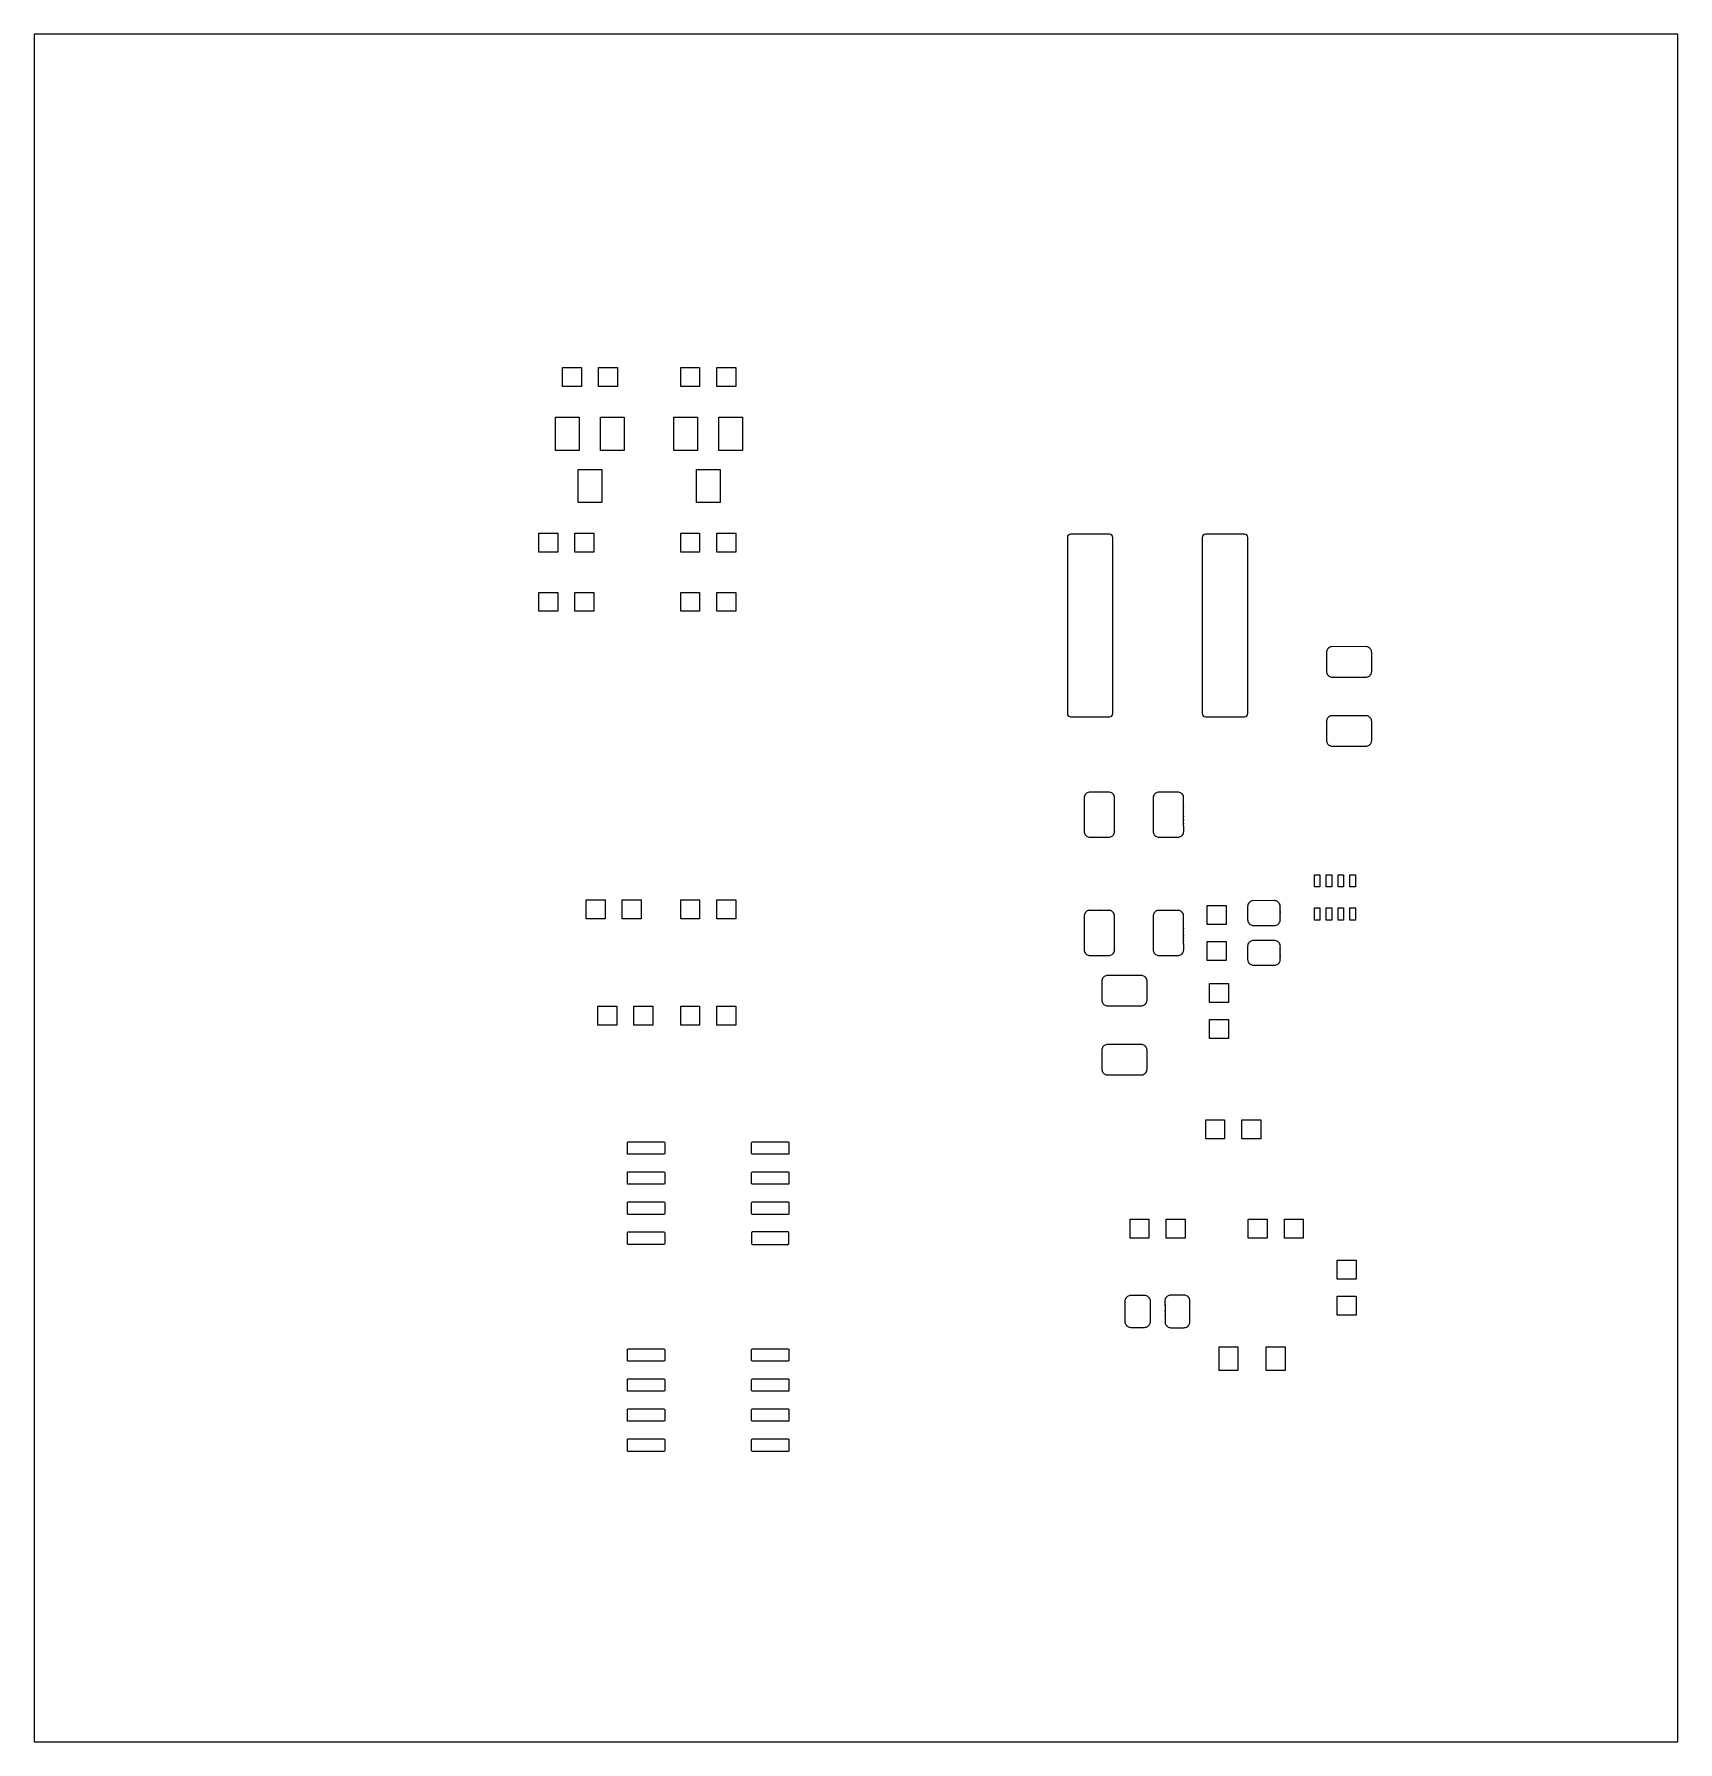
# Model space of a CAD drawing. Header units: millimetres. Extents: x -69.5 to 0, y -72.2 to 0.
import ezdxf

# ---------------------------------------------------------------- set-up
doc = ezdxf.new("R2010")
doc.units = ezdxf.units.MM
doc.layers.get('0').update_dxf_attribs({"linetype": 'CONTINUOUS'})

msp = doc.modelspace()

# ---------------------------------------------------------------- linework, layer by layer
for points in [[(0, -72.2), (0, 0), (-69.5, 0), (-69.5, -72.2)], [(-47.162, -14.9), (-47.162, -14.1), (-46.362, -14.1), (-46.362, -14.9)], [(-45.638, -14.9), (-45.638, -14.1), (-44.838, -14.1), (-44.838, -14.9)], [(-42.162, -14.9), (-42.162, -14.1), (-41.362, -14.1), (-41.362, -14.9)], [(-40.638, -14.9), (-40.638, -14.1), (-39.838, -14.1), (-39.838, -14.9)], [(-47.45, -16.2), (-46.45, -16.2), (-46.45, -17.6), (-47.45, -17.6)], [(-45.55, -16.2), (-44.55, -16.2), (-44.55, -17.6), (-45.55, -17.6)], [(-42.45, -16.2), (-41.45, -16.2), (-41.45, -17.6), (-42.45, -17.6)], [(-40.55, -16.2), (-39.55, -16.2), (-39.55, -17.6), (-40.55, -17.6)], [(-46.5, -18.4), (-45.5, -18.4), (-45.5, -19.8), (-46.5, -19.8)], [(-41.5, -18.4), (-40.5, -18.4), (-40.5, -19.8), (-41.5, -19.8)], [(-48.162, -21.9), (-48.162, -21.1), (-47.362, -21.1), (-47.362, -21.9)], [(-46.638, -21.9), (-46.638, -21.1), (-45.838, -21.1), (-45.838, -21.9)], [(-42.162, -21.9), (-42.162, -21.1), (-41.362, -21.1), (-41.362, -21.9)], [(-40.638, -21.9), (-40.638, -21.1), (-39.838, -21.1), (-39.838, -21.9)], [(-48.162, -24.4), (-48.162, -23.6), (-47.362, -23.6), (-47.362, -24.4)], [(-46.638, -23.6), (-45.838, -23.6), (-45.838, -24.4), (-46.638, -24.4)], [(-42.162, -23.6), (-41.362, -23.6), (-41.362, -24.4), (-42.162, -24.4)], [(-40.638, -23.6), (-39.838, -23.6), (-39.838, -24.4), (-40.638, -24.4)], [(-15.136, -35.547), (-15.136, -36.055), (-15.364, -36.055), (-15.364, -35.547)], [(-14.636, -35.547), (-14.636, -36.055), (-14.864, -36.055), (-14.864, -35.547)], [(-14.136, -35.547), (-14.136, -36.055), (-14.364, -36.055), (-14.364, -35.547)], [(-13.636, -35.547), (-13.636, -36.055), (-13.864, -36.055), (-13.864, -35.547)], [(-45.362, -36.6), (-45.362, -37.4), (-46.162, -37.4), (-46.162, -36.6)], [(-43.838, -36.6), (-43.838, -37.4), (-44.638, -37.4), (-44.638, -36.6)], [(-41.362, -36.6), (-41.362, -37.4), (-42.162, -37.4), (-42.162, -36.6)], [(-39.838, -36.6), (-39.838, -37.4), (-40.638, -37.4), (-40.638, -36.6)], [(-19.9, -36.838), (-19.1, -36.838), (-19.1, -37.638), (-19.9, -37.638)], [(-15.136, -36.945), (-15.136, -37.453), (-15.364, -37.453), (-15.364, -36.945)], [(-14.636, -36.945), (-14.636, -37.453), (-14.864, -37.453), (-14.864, -36.945)], [(-14.136, -36.945), (-14.136, -37.453), (-14.364, -37.453), (-14.364, -36.945)], [(-13.636, -36.945), (-13.636, -37.453), (-13.864, -37.453), (-13.864, -36.945)], [(-19.9, -38.362), (-19.1, -38.362), (-19.1, -39.162), (-19.9, -39.162)], [(-19.8, -40.138), (-19, -40.138), (-19, -40.938), (-19.8, -40.938)], [(-44.862, -41.1), (-44.862, -41.9), (-45.662, -41.9), (-45.662, -41.1)], [(-43.338, -41.1), (-43.338, -41.9), (-44.138, -41.9), (-44.138, -41.1)], [(-42.162, -41.9), (-42.162, -41.1), (-41.362, -41.1), (-41.362, -41.9)], [(-40.638, -41.9), (-40.638, -41.1), (-39.838, -41.1), (-39.838, -41.9)], [(-19.8, -41.662), (-19, -41.662), (-19, -42.462), (-19.8, -42.462)], [(-19.162, -45.9), (-19.162, -46.7), (-19.962, -46.7), (-19.962, -45.9)], [(-17.638, -45.9), (-17.638, -46.7), (-18.438, -46.7), (-18.438, -45.9)], [(-23.162, -50.9), (-23.162, -50.1), (-22.362, -50.1), (-22.362, -50.9)], [(-21.638, -50.9), (-21.638, -50.1), (-20.838, -50.1), (-20.838, -50.9)], [(-18.162, -50.9), (-18.162, -50.1), (-17.362, -50.1), (-17.362, -50.9)], [(-16.638, -50.9), (-16.638, -50.1), (-15.838, -50.1), (-15.838, -50.9)], [(-13.6, -52.638), (-14.4, -52.638), (-14.4, -51.838), (-13.6, -51.838)], [(-13.6, -54.162), (-14.4, -54.162), (-14.4, -53.362), (-13.6, -53.362)], [(-19.4, -55.5), (-18.6, -55.5), (-18.6, -56.5), (-19.4, -56.5)], [(-17.4, -55.5), (-16.6, -55.5), (-16.6, -56.5), (-17.4, -56.5)]]:
    msp.add_lwpolyline(points, close=True)
for points in [[(-23.888, -21.275, 0.4142), (-24.025, -21.137), (-25.675, -21.137, 0.4142), (-25.813, -21.275), (-25.813, -28.725, 0.4142), (-25.675, -28.863), (-24.025, -28.863, 0.4142), (-23.888, -28.725)], [(-20.113, -28.725, 0.4142), (-19.975, -28.863), (-18.325, -28.863, 0.4142), (-18.188, -28.725), (-18.188, -21.275, 0.4142), (-18.325, -21.137), (-19.975, -21.137, 0.4142), (-20.113, -21.275)], [(-14.855, -26.248, 1), (-14.855, -26.253), (-14.855, -26.258, 1), (-14.855, -26.263), (-14.855, -26.268, 1), (-14.855, -26.273), (-14.855, -26.278, 1), (-14.855, -26.282), (-14.855, -26.288, 1), (-14.855, -26.293), (-14.855, -26.298, 1), (-14.855, -26.303), (-14.855, -26.308, 1), (-14.855, -26.312), (-14.855, -26.318, 1), (-14.855, -26.323), (-14.855, -26.328, 1), (-14.855, -26.333), (-14.855, -26.337, 1), (-14.855, -26.343), (-14.855, -26.348, 1), (-14.855, -26.352), (-14.855, -26.358, 1), (-14.855, -26.363), (-14.855, -26.367, 1), (-14.855, -26.372), (-14.855, -26.378, 1), (-14.855, -26.383), (-14.855, -26.387, 1), (-14.855, -26.393), (-14.855, -26.398, 1), (-14.855, -26.402), (-14.855, -26.408, 1), (-14.855, -26.413), (-14.855, -26.418, 1), (-14.855, -26.423), (-14.855, -26.428, 1), (-14.855, -26.433), (-14.855, -26.438, 1), (-14.855, -26.442), (-14.855, -26.448, 1), (-14.855, -26.453), (-14.855, -26.458, 1), (-14.855, -26.463), (-14.855, -26.468, 1), (-14.855, -26.473), (-14.855, -26.478, 1), (-14.855, -26.483), (-14.855, -26.488, 1), (-14.855, -26.493), (-14.855, -26.498, 1), (-14.855, -26.503), (-14.855, -26.508, 1), (-14.855, -26.513), (-14.855, -26.517, 1), (-14.855, -26.523), (-14.855, -26.528, 1), (-14.855, -26.532), (-14.855, -26.538, 1), (-14.855, -26.543), (-14.855, -26.547, 1), (-14.855, -26.553), (-14.855, -26.558, 1), (-14.855, -26.562), (-14.855, -26.568, 1), (-14.855, -26.573), (-14.855, -26.578, 1), (-14.855, -26.583), (-14.855, -26.588, 1), (-14.855, -26.593), (-14.855, -26.598, 1), (-14.855, -26.602), (-14.855, -26.608, 1), (-14.855, -26.613), (-14.855, -26.618, 1), (-14.855, -26.623), (-14.855, -26.628, 1), (-14.855, -26.633), (-14.855, -26.638, 1), (-14.855, -26.642), (-14.855, -26.648, 1), (-14.855, -26.653), (-14.855, -26.657, 1), (-14.855, -26.663), (-14.855, -26.668, 1), (-14.855, -26.672), (-14.855, -26.677, 1), (-14.855, -26.683), (-14.855, -26.688, 1), (-14.855, -26.692), (-14.855, -26.698, 1), (-14.855, -26.703), (-14.855, -26.707, 1), (-14.855, -26.713), (-14.855, -26.718, 1), (-14.855, -26.723), (-14.855, -26.728, 1), (-14.855, -26.733), (-14.855, -26.738, 1), (-14.855, -26.743), (-14.855, -26.748, 1), (-14.855, -26.753), (-14.855, -26.758, 1), (-14.855, -26.762), (-14.855, -26.768, 1), (-14.855, -26.773), (-14.855, -26.778, 1), (-14.855, -26.783), (-14.855, -26.788, 1), (-14.855, -26.793), (-14.855, -26.798, 1), (-14.855, -26.803), (-14.855, -26.808, 1), (-14.855, -26.813), (-14.855, -26.818, 1), (-14.855, -26.823), (-14.855, -26.828, 1), (-14.855, -26.833), (-14.855, -26.837, 1), (-14.855, -26.843), (-14.855, -26.848, 1), (-14.855, -26.852), (-14.855, -26.858, 1), (-14.855, -26.863), (-14.855, -26.867, 1), (-14.855, -26.873), (-14.855, -26.878, 1), (-14.855, -26.883), (-14.855, -26.888, 1), (-14.855, -26.892), (-14.855, -26.898, 1), (-14.855, -26.903), (-14.855, -26.908, 1), (-14.855, -26.913), (-14.855, -26.918, 1), (-14.855, -26.922), (-14.855, -26.928, 1), (-14.855, -26.933, 0.437793), (-14.858, -26.935, 0.414005), (-14.855, -26.937), (-14.852, -26.968, 0.733403), (-14.853, -26.972, -0.149965), (-14.852, -26.972), (-14.852, -26.974), (-14.844, -27.008, 0.552369), (-14.845, -27.012, -0.271039), (-14.843, -27.01), (-14.843, -27.012), (-14.828, -27.048, 0.326615), (-14.829, -27.05, 0.314758), (-14.826, -27.051), (-14.81, -27.078, 0.569012), (-14.81, -27.082, -0.288163), (-14.809, -27.08), (-14.807, -27.082), (-14.785, -27.108, 0.560729), (-14.784, -27.112, 0.621422), (-14.78, -27.113), (-14.752, -27.137), (-14.719, -27.158), (-14.682, -27.173), (-14.644, -27.182), (-14.607, -27.185, 0.437581), (-14.605, -27.188, 0.41484), (-14.602, -27.185), (-13.156, -27.182), (-13.118, -27.173), (-13.082, -27.158), (-13.048, -27.137), (-13.02, -27.113, 0.621422), (-13.016, -27.112, 0.560729), (-13.015, -27.108), (-12.993, -27.082), (-12.991, -27.08, -0.288163), (-12.99, -27.082, 0.569012), (-12.99, -27.078), (-12.974, -27.051, 0.314758), (-12.971, -27.05, 0.326615), (-12.972, -27.048), (-12.957, -27.012), (-12.957, -27.01, -0.280695), (-12.955, -27.012, 0.58055), (-12.956, -27.008), (-12.948, -26.974), (-12.948, -26.972, -0.149965), (-12.947, -26.972, 0.733403), (-12.948, -26.968), (-12.945, -26.937, 0.437581), (-12.942, -26.935, 0.414214), (-12.945, -26.933, 1), (-12.945, -26.928), (-12.945, -26.922, 1), (-12.945, -26.918), (-12.945, -26.913, 1), (-12.945, -26.908), (-12.945, -26.903, 1), (-12.945, -26.898), (-12.945, -26.892, 1), (-12.945, -26.888), (-12.945, -26.883, 1), (-12.945, -26.878), (-12.945, -26.873, 1), (-12.945, -26.867), (-12.945, -26.863, 1), (-12.945, -26.858), (-12.945, -26.852, 1), (-12.945, -26.848), (-12.945, -26.843, 1), (-12.945, -26.837), (-12.945, -26.833, 1), (-12.945, -26.828), (-12.945, -26.823, 1), (-12.945, -26.818), (-12.945, -26.813, 1), (-12.945, -26.808), (-12.945, -26.803, 1), (-12.945, -26.798), (-12.945, -26.793, 1), (-12.945, -26.788), (-12.945, -26.783, 1), (-12.945, -26.778), (-12.945, -26.773, 1), (-12.945, -26.768), (-12.945, -26.762, 1), (-12.945, -26.758), (-12.945, -26.753, 1), (-12.945, -26.748), (-12.945, -26.743, 1), (-12.945, -26.738), (-12.945, -26.733, 1), (-12.945, -26.728), (-12.945, -26.723, 1), (-12.945, -26.718), (-12.945, -26.713, 1), (-12.945, -26.707), (-12.945, -26.703, 1), (-12.945, -26.698), (-12.945, -26.692, 1), (-12.945, -26.688), (-12.945, -26.683, 1), (-12.945, -26.677), (-12.945, -26.672, 1), (-12.945, -26.668), (-12.945, -26.663, 1), (-12.945, -26.657), (-12.945, -26.653, 1), (-12.945, -26.648), (-12.945, -26.642, 1), (-12.945, -26.638), (-12.945, -26.633, 1), (-12.945, -26.628), (-12.945, -26.623, 1), (-12.945, -26.618), (-12.945, -26.613, 1), (-12.945, -26.608), (-12.945, -26.602, 1), (-12.945, -26.598), (-12.945, -26.593, 1), (-12.945, -26.588), (-12.945, -26.583, 1), (-12.945, -26.578), (-12.945, -26.573, 1), (-12.945, -26.568), (-12.945, -26.562, 1), (-12.945, -26.558), (-12.945, -26.553, 1), (-12.945, -26.547), (-12.945, -26.543, 1), (-12.945, -26.538), (-12.945, -26.532, 1), (-12.945, -26.528), (-12.945, -26.523, 1), (-12.945, -26.517), (-12.945, -26.513, 1), (-12.945, -26.508), (-12.945, -26.503, 1), (-12.945, -26.498), (-12.945, -26.493, 1), (-12.945, -26.488), (-12.945, -26.483, 1), (-12.945, -26.478), (-12.945, -26.473, 1), (-12.945, -26.468), (-12.945, -26.463, 1), (-12.945, -26.458), (-12.945, -26.453, 1), (-12.945, -26.448), (-12.945, -26.442, 1), (-12.945, -26.438), (-12.945, -26.433, 1), (-12.945, -26.428), (-12.945, -26.423, 1), (-12.945, -26.418), (-12.945, -26.413, 1), (-12.945, -26.408), (-12.945, -26.402, 1), (-12.945, -26.398), (-12.945, -26.393, 1), (-12.945, -26.387), (-12.945, -26.383, 1), (-12.945, -26.378), (-12.945, -26.372, 1), (-12.945, -26.367), (-12.945, -26.363, 1), (-12.945, -26.358), (-12.945, -26.352, 1), (-12.945, -26.348), (-12.945, -26.343, 1), (-12.945, -26.337), (-12.945, -26.333, 1), (-12.945, -26.328), (-12.945, -26.323, 1), (-12.945, -26.318), (-12.945, -26.312, 1), (-12.945, -26.308), (-12.945, -26.303, 1), (-12.945, -26.298), (-12.945, -26.293, 1), (-12.945, -26.288), (-12.945, -26.282, 1), (-12.945, -26.278), (-12.945, -26.273, 1), (-12.945, -26.268), (-12.945, -26.263, 1), (-12.945, -26.258), (-12.945, -26.253, 1), (-12.945, -26.248), (-12.945, -26.242, 1), (-12.945, -26.238), (-12.945, -26.233, 1), (-12.945, -26.227), (-12.945, -26.223, 1), (-12.945, -26.218), (-12.945, -26.212, 1), (-12.945, -26.208), (-12.945, -26.203, 1), (-12.945, -26.198), (-12.945, -26.193, 1), (-12.945, -26.188), (-12.945, -26.183, 1), (-12.945, -26.178), (-12.945, -26.173, 1), (-12.945, -26.168), (-12.945, -26.163, 1), (-12.945, -26.158), (-12.945, -26.152, 1), (-12.945, -26.148, 0.437793), (-12.943, -26.145, 0.414005), (-12.945, -26.143), (-12.948, -26.112, 0.733403), (-12.947, -26.108, -0.149965), (-12.948, -26.108), (-12.948, -26.106), (-12.956, -26.072, 0.552369), (-12.955, -26.068, -0.271039), (-12.957, -26.07), (-12.957, -26.068), (-12.972, -26.032, 0.326615), (-12.971, -26.03, 0.314758), (-12.974, -26.029), (-12.99, -26.002, 0.569012), (-12.99, -25.998, -0.288163), (-12.991, -26), (-12.993, -25.998), (-13.015, -25.972, 0.560729), (-13.016, -25.968, 0.621422), (-13.02, -25.967), (-13.048, -25.943), (-13.082, -25.922), (-13.118, -25.907), (-13.156, -25.898), (-13.193, -25.895, 0.414005), (-13.195, -25.892, 0.438431), (-13.198, -25.895), (-14.644, -25.898), (-14.682, -25.907), (-14.719, -25.922), (-14.752, -25.943), (-14.78, -25.967, 0.621422), (-14.784, -25.968, 0.560729), (-14.785, -25.972), (-14.807, -25.998), (-14.809, -26, -0.288163), (-14.81, -25.998, 0.569012), (-14.81, -26.002), (-14.826, -26.029, 0.314758), (-14.829, -26.03, 0.326615), (-14.828, -26.032), (-14.843, -26.068), (-14.843, -26.07, -0.280695), (-14.845, -26.068, 0.58055), (-14.844, -26.072), (-14.852, -26.106), (-14.852, -26.108, -0.149965), (-14.853, -26.108, 0.733403), (-14.852, -26.112), (-14.855, -26.143, 0.414005), (-14.858, -26.145, 0.437793), (-14.855, -26.148, 1), (-14.855, -26.152), (-14.855, -26.158, 1), (-14.855, -26.163), (-14.855, -26.168, 1), (-14.855, -26.173), (-14.855, -26.178, 1), (-14.855, -26.183), (-14.855, -26.188, 1), (-14.855, -26.193), (-14.855, -26.198, 1), (-14.855, -26.203), (-14.855, -26.208, 1), (-14.855, -26.212), (-14.855, -26.218, 1), (-14.855, -26.223), (-14.855, -26.227, 1), (-14.855, -26.233), (-14.855, -26.238, 1), (-14.855, -26.242)], [(-14.855, -29.738, 1), (-14.855, -29.742), (-14.855, -29.748, 1), (-14.855, -29.753), (-14.855, -29.758, 1), (-14.855, -29.763), (-14.855, -29.767, 1), (-14.855, -29.773), (-14.855, -29.778, 1), (-14.855, -29.782), (-14.855, -29.788, 1), (-14.855, -29.793), (-14.855, -29.797, 1), (-14.855, -29.802), (-14.855, -29.808, 1), (-14.855, -29.812), (-14.855, -29.817, 1), (-14.855, -29.823), (-14.855, -29.828, 1), (-14.855, -29.832), (-14.855, -29.838, 1), (-14.855, -29.843), (-14.855, -29.848, 1), (-14.855, -29.853, 0.414214), (-14.858, -29.855, 0.437581), (-14.855, -29.857), (-14.852, -29.888, 0.733403), (-14.853, -29.892, -0.149965), (-14.852, -29.892), (-14.852, -29.894), (-14.844, -29.928, 0.552369), (-14.845, -29.932, -0.271039), (-14.843, -29.93), (-14.843, -29.932), (-14.828, -29.968, 0.326615), (-14.829, -29.97, 0.314758), (-14.826, -29.971), (-14.81, -29.998, 0.569012), (-14.81, -30.002, -0.288163), (-14.809, -30), (-14.807, -30.002), (-14.785, -30.028, 0.560729), (-14.784, -30.032, 0.621422), (-14.78, -30.033), (-14.752, -30.057), (-14.719, -30.078), (-14.682, -30.093), (-14.644, -30.102), (-14.607, -30.105, 0.414005), (-14.605, -30.108, 0.438431), (-14.602, -30.105), (-13.156, -30.102), (-13.118, -30.093), (-13.082, -30.078), (-13.048, -30.057), (-13.02, -30.033, 0.621422), (-13.016, -30.032, 0.560729), (-13.015, -30.028), (-12.993, -30.002), (-12.991, -30, -0.288163), (-12.99, -30.002, 0.569012), (-12.99, -29.998), (-12.974, -29.971, 0.314758), (-12.971, -29.97, 0.326615), (-12.972, -29.968), (-12.957, -29.932), (-12.957, -29.93, -0.280695), (-12.955, -29.932, 0.58055), (-12.956, -29.928), (-12.948, -29.894), (-12.948, -29.892, -0.149965), (-12.947, -29.892, 0.733403), (-12.948, -29.888), (-12.945, -29.857, 0.437581), (-12.942, -29.855, 0.414214), (-12.945, -29.853, 1), (-12.945, -29.848), (-12.945, -29.843, 1), (-12.945, -29.838), (-12.945, -29.832, 1), (-12.945, -29.828), (-12.945, -29.823, 1), (-12.945, -29.817), (-12.945, -29.812, 1), (-12.945, -29.808), (-12.945, -29.802, 1), (-12.945, -29.797), (-12.945, -29.793, 1), (-12.945, -29.788), (-12.945, -29.782, 1), (-12.945, -29.778), (-12.945, -29.773, 1), (-12.945, -29.767), (-12.945, -29.763, 1), (-12.945, -29.758), (-12.945, -29.753, 1), (-12.945, -29.748), (-12.945, -29.742, 1), (-12.945, -29.738), (-12.945, -29.733, 1), (-12.945, -29.728), (-12.945, -29.723, 1), (-12.945, -29.718), (-12.945, -29.712, 1), (-12.945, -29.708), (-12.945, -29.703, 1), (-12.945, -29.698), (-12.945, -29.693, 1), (-12.945, -29.688), (-12.945, -29.683, 1), (-12.945, -29.678), (-12.945, -29.672, 1), (-12.945, -29.668), (-12.945, -29.663, 1), (-12.945, -29.657), (-12.945, -29.653, 1), (-12.945, -29.648), (-12.945, -29.642, 1), (-12.945, -29.638), (-12.945, -29.633, 1), (-12.945, -29.628), (-12.945, -29.623, 1), (-12.945, -29.618), (-12.945, -29.613, 1), (-12.945, -29.608), (-12.945, -29.603, 1), (-12.945, -29.598), (-12.945, -29.593, 1), (-12.945, -29.588), (-12.945, -29.582, 1), (-12.945, -29.578), (-12.945, -29.573, 1), (-12.945, -29.568), (-12.945, -29.563, 1), (-12.945, -29.558), (-12.945, -29.552, 1), (-12.945, -29.548), (-12.945, -29.543, 1), (-12.945, -29.538), (-12.945, -29.533, 1), (-12.945, -29.527), (-12.945, -29.523, 1), (-12.945, -29.518), (-12.945, -29.512, 1), (-12.945, -29.508), (-12.945, -29.503, 1), (-12.945, -29.497), (-12.945, -29.492, 1), (-12.945, -29.488), (-12.945, -29.483, 1), (-12.945, -29.477), (-12.945, -29.473, 1), (-12.945, -29.468), (-12.945, -29.462, 1), (-12.945, -29.458), (-12.945, -29.453, 1), (-12.945, -29.448), (-12.945, -29.443, 1), (-12.945, -29.438), (-12.945, -29.433, 1), (-12.945, -29.428), (-12.945, -29.422, 1), (-12.945, -29.418), (-12.945, -29.413, 1), (-12.945, -29.408), (-12.945, -29.403, 1), (-12.945, -29.398), (-12.945, -29.392, 1), (-12.945, -29.388), (-12.945, -29.383, 1), (-12.945, -29.378), (-12.945, -29.373, 1), (-12.945, -29.367), (-12.945, -29.363, 1), (-12.945, -29.358), (-12.945, -29.352, 1), (-12.945, -29.348), (-12.945, -29.343, 1), (-12.945, -29.337), (-12.945, -29.333, 1), (-12.945, -29.328), (-12.945, -29.323, 1), (-12.945, -29.318), (-12.945, -29.313, 1), (-12.945, -29.308), (-12.945, -29.303, 1), (-12.945, -29.298), (-12.945, -29.293, 1), (-12.945, -29.288), (-12.945, -29.283, 1), (-12.945, -29.278), (-12.945, -29.273, 1), (-12.945, -29.268), (-12.945, -29.262, 1), (-12.945, -29.258), (-12.945, -29.253, 1), (-12.945, -29.248), (-12.945, -29.243, 1), (-12.945, -29.238), (-12.945, -29.233, 1), (-12.945, -29.228), (-12.945, -29.223, 1), (-12.945, -29.218), (-12.945, -29.213, 1), (-12.945, -29.207), (-12.945, -29.203, 1), (-12.945, -29.198), (-12.945, -29.192, 1), (-12.945, -29.188), (-12.945, -29.183, 1), (-12.945, -29.177), (-12.945, -29.172, 1), (-12.945, -29.168), (-12.945, -29.163, 1), (-12.945, -29.157), (-12.945, -29.153, 1), (-12.945, -29.148), (-12.945, -29.142, 1), (-12.945, -29.138), (-12.945, -29.133, 1), (-12.945, -29.128), (-12.945, -29.123, 1), (-12.945, -29.118), (-12.945, -29.113, 1), (-12.945, -29.108), (-12.945, -29.102, 1), (-12.945, -29.098), (-12.945, -29.093, 1), (-12.945, -29.088), (-12.945, -29.083, 1), (-12.945, -29.078), (-12.945, -29.073, 1), (-12.945, -29.068, 0.437793), (-12.943, -29.065, 0.414005), (-12.945, -29.063), (-12.948, -29.032, 0.733403), (-12.947, -29.028, -0.149965), (-12.948, -29.028), (-12.948, -29.026), (-12.956, -28.992, 0.552369), (-12.955, -28.988, -0.271039), (-12.957, -28.99), (-12.957, -28.988), (-12.972, -28.952, 0.326615), (-12.971, -28.95, 0.314758), (-12.974, -28.949), (-12.99, -28.922, 0.569012), (-12.99, -28.918, -0.288163), (-12.991, -28.92), (-12.993, -28.918), (-13.015, -28.892, 0.560729), (-13.016, -28.888, 0.621422), (-13.02, -28.887), (-13.048, -28.863), (-13.082, -28.842), (-13.118, -28.827), (-13.156, -28.818), (-13.193, -28.815, 0.414005), (-13.195, -28.812, 0.438431), (-13.198, -28.815), (-14.644, -28.818), (-14.682, -28.827), (-14.719, -28.842), (-14.752, -28.863), (-14.78, -28.887, 0.621422), (-14.784, -28.888, 0.560729), (-14.785, -28.892), (-14.807, -28.918), (-14.809, -28.92, -0.288163), (-14.81, -28.918, 0.569012), (-14.81, -28.922), (-14.826, -28.949, 0.314758), (-14.829, -28.95, 0.326615), (-14.828, -28.952), (-14.843, -28.988), (-14.843, -28.99, -0.280695), (-14.845, -28.988, 0.58055), (-14.844, -28.992), (-14.852, -29.026), (-14.852, -29.028, -0.149965), (-14.853, -29.028, 0.733403), (-14.852, -29.032), (-14.855, -29.063, 0.437581), (-14.858, -29.065, 0.414214), (-14.855, -29.068, 1), (-14.855, -29.073), (-14.855, -29.078, 1), (-14.855, -29.083), (-14.855, -29.088, 1), (-14.855, -29.093), (-14.855, -29.098, 1), (-14.855, -29.102), (-14.855, -29.108, 1), (-14.855, -29.113), (-14.855, -29.118, 1), (-14.855, -29.123), (-14.855, -29.128, 1), (-14.855, -29.133), (-14.855, -29.138, 1), (-14.855, -29.142), (-14.855, -29.148, 1), (-14.855, -29.153), (-14.855, -29.157, 1), (-14.855, -29.163), (-14.855, -29.168, 1), (-14.855, -29.172), (-14.855, -29.177, 1), (-14.855, -29.183), (-14.855, -29.188, 1), (-14.855, -29.192), (-14.855, -29.198, 1), (-14.855, -29.203), (-14.855, -29.207, 1), (-14.855, -29.213), (-14.855, -29.218, 1), (-14.855, -29.223), (-14.855, -29.228, 1), (-14.855, -29.233), (-14.855, -29.238, 1), (-14.855, -29.243), (-14.855, -29.248, 1), (-14.855, -29.253), (-14.855, -29.258, 1), (-14.855, -29.262), (-14.855, -29.268, 1), (-14.855, -29.273), (-14.855, -29.278, 1), (-14.855, -29.283), (-14.855, -29.288, 1), (-14.855, -29.293), (-14.855, -29.298, 1), (-14.855, -29.303), (-14.855, -29.308, 1), (-14.855, -29.313), (-14.855, -29.318, 1), (-14.855, -29.323), (-14.855, -29.328, 1), (-14.855, -29.333), (-14.855, -29.337, 1), (-14.855, -29.343), (-14.855, -29.348, 1), (-14.855, -29.352), (-14.855, -29.358, 1), (-14.855, -29.363), (-14.855, -29.367, 1), (-14.855, -29.373), (-14.855, -29.378, 1), (-14.855, -29.383), (-14.855, -29.388, 1), (-14.855, -29.392), (-14.855, -29.398, 1), (-14.855, -29.403), (-14.855, -29.408, 1), (-14.855, -29.413), (-14.855, -29.418, 1), (-14.855, -29.422), (-14.855, -29.428, 1), (-14.855, -29.433), (-14.855, -29.438, 1), (-14.855, -29.443), (-14.855, -29.448, 1), (-14.855, -29.453), (-14.855, -29.458, 1), (-14.855, -29.462), (-14.855, -29.468, 1), (-14.855, -29.473), (-14.855, -29.477, 1), (-14.855, -29.483), (-14.855, -29.488, 1), (-14.855, -29.492), (-14.855, -29.497, 1), (-14.855, -29.503), (-14.855, -29.508, 1), (-14.855, -29.512), (-14.855, -29.518, 1), (-14.855, -29.523), (-14.855, -29.527, 1), (-14.855, -29.533), (-14.855, -29.538, 1), (-14.855, -29.543), (-14.855, -29.548, 1), (-14.855, -29.552), (-14.855, -29.558, 1), (-14.855, -29.563), (-14.855, -29.568, 1), (-14.855, -29.573), (-14.855, -29.578, 1), (-14.855, -29.582), (-14.855, -29.588, 1), (-14.855, -29.593), (-14.855, -29.598, 1), (-14.855, -29.603), (-14.855, -29.608, 1), (-14.855, -29.613), (-14.855, -29.618, 1), (-14.855, -29.623), (-14.855, -29.628, 1), (-14.855, -29.633), (-14.855, -29.638, 1), (-14.855, -29.642), (-14.855, -29.648, 1), (-14.855, -29.653), (-14.855, -29.657, 1), (-14.855, -29.663), (-14.855, -29.668, 1), (-14.855, -29.672), (-14.855, -29.678, 1), (-14.855, -29.683), (-14.855, -29.688, 1), (-14.855, -29.693), (-14.855, -29.698, 1), (-14.855, -29.703), (-14.855, -29.708, 1), (-14.855, -29.712), (-14.855, -29.718, 1), (-14.855, -29.723), (-14.855, -29.728, 1), (-14.855, -29.733)], [(-23.818, -32.312, 0.993726), (-23.818, -32.308), (-23.818, -32.272, 0.988007), (-23.818, -32.268), (-23.818, -32.262, 0.996498), (-23.818, -32.258), (-23.818, -32.256), (-23.826, -32.222, 0.552369), (-23.825, -32.218, -0.271039), (-23.827, -32.22), (-23.827, -32.218), (-23.842, -32.182, 0.326615), (-23.841, -32.18, 0.314758), (-23.844, -32.179), (-23.86, -32.152, 0.569012), (-23.86, -32.148, -0.288163), (-23.861, -32.15), (-23.863, -32.148), (-23.885, -32.122, 0.560729), (-23.886, -32.118, 0.621422), (-23.89, -32.117), (-23.918, -32.093), (-23.952, -32.072), (-23.988, -32.057), (-24.026, -32.048), (-24.063, -32.045, 0.414005), (-24.065, -32.043, 0.437793), (-24.068, -32.045), (-24.458, -32.045, 1), (-24.463, -32.045), (-24.852, -32.045, 0.437793), (-24.855, -32.043, 0.414005), (-24.857, -32.045), (-24.894, -32.048), (-24.932, -32.057), (-24.969, -32.072), (-25.002, -32.093), (-25.03, -32.117, 0.621422), (-25.034, -32.118, 0.560729), (-25.035, -32.122), (-25.057, -32.148), (-25.059, -32.15, -0.288163), (-25.06, -32.148, 0.569012), (-25.06, -32.152), (-25.076, -32.179, 0.314758), (-25.079, -32.18, 0.326615), (-25.078, -32.182), (-25.093, -32.218), (-25.093, -32.22, -0.280695), (-25.095, -32.218, 0.58055), (-25.094, -32.222), (-25.102, -32.256), (-25.102, -32.258, -0.149965), (-25.103, -32.258, 0.733403), (-25.102, -32.262), (-25.105, -32.293, 0.414005), (-25.108, -32.295, 0.438431), (-25.105, -32.298), (-25.105, -32.318, 0.981563), (-25.105, -32.322), (-25.105, -32.328, 0.99), (-25.105, -32.332), (-25.105, -32.338, 0.998508), (-25.105, -32.342), (-25.105, -32.368, 0.984301), (-25.105, -32.372), (-25.105, -32.378, 0.992761), (-25.105, -32.382), (-25.105, -32.388, 1.001293), (-25.105, -32.392), (-25.105, -32.418, 0.987047), (-25.105, -32.422), (-25.105, -32.428, 0.99553), (-25.105, -32.432), (-25.105, -32.458, 0.981365), (-25.105, -32.462), (-25.105, -32.468, 0.9898), (-25.105, -32.472), (-25.105, -32.478, 0.998307), (-25.105, -32.482), (-25.105, -32.508, 0.984103), (-25.105, -32.512), (-25.105, -32.518, 0.992561), (-25.105, -32.522), (-25.105, -32.528, 1.001091), (-25.104, -32.532), (-25.104, -32.558, 0.986848), (-25.104, -32.562), (-25.104, -32.568, 0.99533), (-25.104, -32.572), (-25.104, -32.598, 0.981167), (-25.104, -32.602), (-25.104, -32.608, 0.989601), (-25.104, -32.612), (-25.104, -32.618, 0.998105), (-25.104, -32.622), (-25.104, -32.648, 0.983904), (-25.104, -32.652), (-25.104, -32.658, 0.992361), (-25.104, -32.662), (-25.104, -32.668, 1.000889), (-25.104, -32.672), (-25.104, -32.698, 0.986649), (-25.104, -32.702), (-25.104, -32.708, 0.995129), (-25.104, -32.712), (-25.104, -32.738, 0.980969), (-25.104, -32.742), (-25.104, -32.748, 0.989401), (-25.104, -32.752), (-25.104, -32.758, 0.997904), (-25.104, -32.762), (-25.104, -32.788, 0.983706), (-25.104, -32.792), (-25.104, -32.798, 0.992161), (-25.104, -32.802), (-25.104, -32.808, 1.000688), (-25.104, -32.812), (-25.104, -32.838, 0.98645), (-25.104, -32.842), (-25.104, -32.848, 0.994929), (-25.104, -32.852), (-25.104, -32.878, 0.980771), (-25.104, -32.882), (-25.104, -32.888, 0.989202), (-25.104, -32.892), (-25.104, -32.898, 0.997703), (-25.104, -32.903), (-25.104, -32.928, 0.983508), (-25.104, -32.932), (-25.104, -32.938, 0.991961), (-25.104, -32.942), (-25.104, -32.948, 1.000486), (-25.104, -32.952), (-25.104, -32.978, 0.986251), (-25.104, -32.982), (-25.104, -32.988, 0.994728), (-25.104, -32.992), (-25.103, -33.018, 0.980574), (-25.103, -33.022), (-25.103, -33.028, 0.989003), (-25.103, -33.032), (-25.103, -33.038, 0.997502), (-25.103, -33.043), (-25.103, -33.068, 0.98331), (-25.103, -33.072), (-25.103, -33.078, 0.991761), (-25.103, -33.082), (-25.103, -33.088, 1.000284), (-25.103, -33.092), (-25.103, -33.118, 0.986053), (-25.103, -33.122), (-25.103, -33.128, 0.994528), (-25.103, -33.132), (-25.103, -33.158, 0.980376), (-25.103, -33.162), (-25.103, -33.168, 0.988803), (-25.103, -33.172), (-25.103, -33.178, 0.997301), (-25.103, -33.183), (-25.103, -33.208, 0.983111), (-25.103, -33.212), (-25.103, -33.218, 0.991561), (-25.103, -33.222), (-25.103, -33.228, 1.000083), (-25.103, -33.232), (-25.103, -33.258, 0.985854), (-25.103, -33.262), (-25.103, -33.268, 0.994327), (-25.103, -33.272), (-25.103, -33.308, 0.988604), (-25.103, -33.312), (-25.103, -33.318, 0.997101), (-25.103, -33.322), (-25.103, -33.348, 0.982913), (-25.103, -33.352), (-25.103, -33.358, 0.991362), (-25.103, -33.362), (-25.103, -33.368, 0.999881), (-25.103, -33.372), (-25.103, -33.398, 0.985655), (-25.103, -33.402), (-25.103, -33.408, 0.994127), (-25.103, -33.412), (-25.103, -33.448, 0.988405), (-25.103, -33.452), (-25.103, -33.458, 0.9969), (-25.103, -33.462), (-25.102, -33.488, 0.982715), (-25.102, -33.492), (-25.102, -33.498, 0.991162), (-25.102, -33.502), (-25.102, -33.508, 0.99968), (-25.102, -33.512), (-25.102, -33.538, 0.985457), (-25.102, -33.542), (-25.102, -33.548, 0.993927), (-25.102, -33.552), (-25.102, -33.588, 0.988206), (-25.102, -33.592), (-25.102, -33.598, 0.996699), (-25.102, -33.602), (-25.102, -33.628, 0.982517), (-25.102, -33.632), (-25.102, -33.638, 0.990962), (-25.102, -33.642), (-25.102, -33.648, 0.999478), (-25.102, -33.652), (-25.102, -33.678, 0.985258), (-25.102, -33.682), (-25.102, -33.688, 0.993726), (-25.102, -33.692), (-25.102, -33.728, 0.988007), (-25.102, -33.732), (-25.102, -33.738, 0.996498), (-25.102, -33.742), (-25.102, -33.744), (-25.094, -33.778, 0.552369), (-25.095, -33.782, -0.271039), (-25.093, -33.78), (-25.093, -33.782), (-25.078, -33.818, 0.326615), (-25.079, -33.82, 0.314758), (-25.076, -33.821), (-25.06, -33.848, 0.569012), (-25.06, -33.852, -0.288163), (-25.059, -33.85), (-25.057, -33.852), (-25.035, -33.878, 0.560729), (-25.034, -33.882, 0.621422), (-25.03, -33.883), (-25.002, -33.907), (-24.969, -33.928), (-24.932, -33.943), (-24.894, -33.952), (-24.857, -33.955, 0.414005), (-24.855, -33.958, 0.437793), (-24.852, -33.955), (-24.068, -33.955, 0.437793), (-24.065, -33.958, 0.414005), (-24.063, -33.955), (-24.026, -33.952), (-23.988, -33.943), (-23.952, -33.928), (-23.918, -33.907), (-23.89, -33.883, 0.621422), (-23.886, -33.882, 0.560729), (-23.885, -33.878), (-23.863, -33.852), (-23.861, -33.85, -0.288163), (-23.86, -33.852, 0.569012), (-23.86, -33.848), (-23.844, -33.821, 0.314758), (-23.841, -33.82, 0.326615), (-23.842, -33.818), (-23.827, -33.782), (-23.827, -33.78, -0.271039), (-23.825, -33.782, 0.552369), (-23.826, -33.778), (-23.818, -33.744), (-23.818, -33.742, -0.149965), (-23.817, -33.742, 0.733403), (-23.818, -33.738), (-23.815, -33.707, 0.437581), (-23.812, -33.705, 0.41484), (-23.815, -33.702), (-23.815, -33.682, 0.981563), (-23.815, -33.678), (-23.815, -33.672, 0.99), (-23.815, -33.668), (-23.815, -33.662, 0.998508), (-23.815, -33.658), (-23.815, -33.632, 0.984301), (-23.815, -33.628), (-23.815, -33.622, 0.992761), (-23.815, -33.618), (-23.815, -33.612, 1.001293), (-23.815, -33.608), (-23.815, -33.582, 0.987047), (-23.815, -33.578), (-23.815, -33.572, 0.99553), (-23.815, -33.568), (-23.815, -33.542, 0.981365), (-23.815, -33.538), (-23.815, -33.532, 0.9898), (-23.815, -33.528), (-23.815, -33.522, 0.998307), (-23.815, -33.518), (-23.815, -33.492, 0.984103), (-23.815, -33.488), (-23.815, -33.482, 0.992561), (-23.815, -33.478), (-23.815, -33.472, 1.001091), (-23.816, -33.468), (-23.816, -33.442, 0.986848), (-23.816, -33.438), (-23.816, -33.432, 0.995329), (-23.816, -33.428), (-23.816, -33.402, 0.981167), (-23.816, -33.398), (-23.816, -33.392, 0.989601), (-23.816, -33.388), (-23.816, -33.382, 0.998105), (-23.816, -33.378), (-23.816, -33.352, 0.983904), (-23.816, -33.348), (-23.816, -33.342, 0.992361), (-23.816, -33.338), (-23.816, -33.332, 1.000889), (-23.816, -33.328), (-23.816, -33.302, 0.986649), (-23.816, -33.298), (-23.816, -33.292, 0.995129), (-23.816, -33.288), (-23.816, -33.262, 0.980969), (-23.816, -33.258), (-23.816, -33.252, 0.989401), (-23.816, -33.248), (-23.816, -33.242, 0.997904), (-23.816, -33.238), (-23.816, -33.212, 0.983706), (-23.816, -33.208), (-23.816, -33.202, 0.992161), (-23.816, -33.198), (-23.816, -33.192, 1.000688), (-23.816, -33.188), (-23.816, -33.162, 0.98645), (-23.816, -33.158), (-23.816, -33.152, 0.994929), (-23.816, -33.148), (-23.816, -33.122, 0.980771), (-23.816, -33.118), (-23.816, -33.112, 0.989202), (-23.816, -33.108), (-23.816, -33.102, 0.997703), (-23.816, -33.098), (-23.816, -33.072, 0.983508), (-23.816, -33.068), (-23.816, -33.062, 0.991961), (-23.816, -33.058), (-23.816, -33.052, 1.000486), (-23.816, -33.048), (-23.816, -33.022, 0.986251), (-23.816, -33.018), (-23.816, -33.012, 0.994728), (-23.816, -33.008), (-23.817, -32.982, 0.980574), (-23.817, -32.978), (-23.817, -32.972, 0.989003), (-23.817, -32.968), (-23.817, -32.962, 0.997502), (-23.817, -32.958), (-23.817, -32.932, 0.98331), (-23.817, -32.928), (-23.817, -32.922, 0.991761), (-23.817, -32.918), (-23.817, -32.912, 1.000284), (-23.817, -32.908), (-23.817, -32.882, 0.986053), (-23.817, -32.878), (-23.817, -32.872, 0.994528), (-23.817, -32.868), (-23.817, -32.842, 0.980376), (-23.817, -32.838), (-23.817, -32.832, 0.988803), (-23.817, -32.828), (-23.817, -32.822, 0.997301), (-23.817, -32.818), (-23.817, -32.792, 0.983111), (-23.817, -32.788), (-23.817, -32.782, 0.991561), (-23.817, -32.778), (-23.817, -32.772, 1.000083), (-23.817, -32.768), (-23.817, -32.742, 0.985854), (-23.817, -32.738), (-23.817, -32.732, 0.994327), (-23.817, -32.728), (-23.817, -32.702, 0.980179), (-23.817, -32.698), (-23.817, -32.692, 0.988604), (-23.817, -32.688), (-23.817, -32.682, 0.997101), (-23.817, -32.678), (-23.817, -32.652, 0.982913), (-23.817, -32.648), (-23.817, -32.642, 0.991362), (-23.817, -32.638), (-23.817, -32.632, 0.999881), (-23.817, -32.628), (-23.817, -32.602, 0.985655), (-23.817, -32.598), (-23.817, -32.592, 0.994127), (-23.817, -32.588), (-23.817, -32.562, 0.979981), (-23.817, -32.558), (-23.817, -32.552, 0.988405), (-23.817, -32.548), (-23.817, -32.542, 0.996899), (-23.817, -32.538), (-23.818, -32.512, 0.982715), (-23.818, -32.508), (-23.818, -32.502, 0.991162), (-23.818, -32.498), (-23.818, -32.492, 0.99968), (-23.818, -32.488), (-23.818, -32.462, 0.985457), (-23.818, -32.458), (-23.818, -32.452, 0.993926), (-23.818, -32.448), (-23.818, -32.422, 0.979783), (-23.818, -32.418), (-23.818, -32.412, 0.988206), (-23.818, -32.408), (-23.818, -32.402, 0.996699), (-23.818, -32.398), (-23.818, -32.372, 0.982517), (-23.818, -32.368), (-23.818, -32.362, 0.990962), (-23.818, -32.358), (-23.818, -32.352, 0.999478), (-23.818, -32.348), (-23.818, -32.322, 0.985258), (-23.818, -32.318)], [(-20.895, -33.682, 0.981563), (-20.895, -33.678), (-20.895, -33.672, 0.99), (-20.895, -33.668), (-20.895, -33.662, 0.998508), (-20.895, -33.658), (-20.895, -33.632, 0.984301), (-20.895, -33.628), (-20.895, -33.622, 0.992761), (-20.895, -33.618), (-20.895, -33.612, 1.001293), (-20.895, -33.608), (-20.895, -33.582, 0.987047), (-20.895, -33.578), (-20.895, -33.572, 0.99553), (-20.895, -33.568), (-20.895, -33.542, 0.981365), (-20.895, -33.538), (-20.895, -33.532, 0.9898), (-20.895, -33.528), (-20.895, -33.522, 0.998307), (-20.895, -33.518), (-20.895, -33.492, 0.984103), (-20.895, -33.488), (-20.895, -33.482, 0.992561), (-20.895, -33.478), (-20.895, -33.472, 1.001091), (-20.896, -33.468), (-20.896, -33.442, 0.986848), (-20.896, -33.438), (-20.896, -33.432, 0.995329), (-20.896, -33.428), (-20.896, -33.402, 0.981167), (-20.896, -33.398), (-20.896, -33.392, 0.989601), (-20.896, -33.388), (-20.896, -33.382, 0.998105), (-20.896, -33.378), (-20.896, -33.352, 0.983904), (-20.896, -33.348), (-20.896, -33.342, 0.992361), (-20.896, -33.338), (-20.896, -33.332, 1.000889), (-20.896, -33.328), (-20.896, -33.302, 0.986649), (-20.896, -33.298), (-20.896, -33.292, 0.995129), (-20.896, -33.288), (-20.896, -33.262, 0.980969), (-20.896, -33.258), (-20.896, -33.252, 0.989401), (-20.896, -33.248), (-20.896, -33.242, 0.997904), (-20.896, -33.238), (-20.896, -33.212, 0.983706), (-20.896, -33.208), (-20.896, -33.202, 0.992161), (-20.896, -33.198), (-20.896, -33.192, 1.000688), (-20.896, -33.188), (-20.896, -33.162, 0.98645), (-20.896, -33.158), (-20.896, -33.152, 0.994929), (-20.896, -33.148), (-20.896, -33.122, 0.980771), (-20.896, -33.118), (-20.896, -33.112, 0.989202), (-20.896, -33.108), (-20.896, -33.102, 0.997703), (-20.896, -33.098), (-20.896, -33.072, 0.983508), (-20.896, -33.068), (-20.896, -33.062, 0.991961), (-20.896, -33.058), (-20.896, -33.052, 1.000486), (-20.896, -33.048), (-20.896, -33.022, 0.986251), (-20.896, -33.018), (-20.896, -33.012, 0.994728), (-20.896, -33.008), (-20.897, -32.982, 0.980574), (-20.897, -32.978), (-20.897, -32.972, 0.989003), (-20.897, -32.968), (-20.897, -32.962, 0.997502), (-20.897, -32.958), (-20.897, -32.932, 0.98331), (-20.897, -32.928), (-20.897, -32.922, 0.991761), (-20.897, -32.918), (-20.897, -32.912, 1.000284), (-20.897, -32.908), (-20.897, -32.882, 0.986053), (-20.897, -32.878), (-20.897, -32.872, 0.994527), (-20.897, -32.868), (-20.897, -32.842, 0.980376), (-20.897, -32.838), (-20.897, -32.832, 0.988803), (-20.897, -32.828), (-20.897, -32.822, 0.997301), (-20.897, -32.818), (-20.897, -32.792, 0.983111), (-20.897, -32.788), (-20.897, -32.782, 0.991561), (-20.897, -32.778), (-20.897, -32.772, 1.000083), (-20.897, -32.768), (-20.897, -32.742, 0.985854), (-20.897, -32.738), (-20.897, -32.732, 0.994327), (-20.897, -32.728), (-20.897, -32.692, 0.988604), (-20.897, -32.688), (-20.897, -32.682, 0.9971), (-20.897, -32.678), (-20.897, -32.652, 0.982913), (-20.897, -32.648), (-20.897, -32.642, 0.991362), (-20.897, -32.638), (-20.897, -32.632, 0.999881), (-20.897, -32.628), (-20.897, -32.602, 0.985655), (-20.897, -32.598), (-20.897, -32.592, 0.994127), (-20.897, -32.588), (-20.897, -32.562, 0.979981), (-20.897, -32.558), (-20.897, -32.552, 0.988405), (-20.897, -32.548), (-20.897, -32.542, 0.996899), (-20.897, -32.538), (-20.898, -32.512, 0.982715), (-20.898, -32.508), (-20.898, -32.502, 0.991162), (-20.898, -32.498), (-20.898, -32.492, 0.99968), (-20.898, -32.488), (-20.898, -32.462, 0.985457), (-20.898, -32.458), (-20.898, -32.452, 0.993926), (-20.898, -32.448), (-20.898, -32.422, 0.979783), (-20.898, -32.418), (-20.898, -32.412, 0.988206), (-20.898, -32.408), (-20.898, -32.402, 0.996699), (-20.898, -32.398), (-20.898, -32.372, 0.982517), (-20.898, -32.368), (-20.898, -32.362, 0.990962), (-20.898, -32.358), (-20.898, -32.352, 0.999478), (-20.898, -32.348), (-20.898, -32.322, 0.985258), (-20.898, -32.318), (-20.898, -32.312, 0.993726), (-20.898, -32.308), (-20.898, -32.282, 0.979586), (-20.898, -32.278), (-20.898, -32.272, 0.988007), (-20.898, -32.268), (-20.898, -32.262, 0.996498), (-20.898, -32.258), (-20.898, -32.256), (-20.906, -32.222, 0.552369), (-20.905, -32.218, -0.271039), (-20.907, -32.22), (-20.907, -32.218), (-20.922, -32.182, 0.326615), (-20.921, -32.18, 0.314758), (-20.924, -32.179), (-20.94, -32.152, 0.569012), (-20.94, -32.148, -0.288163), (-20.941, -32.15), (-20.943, -32.148), (-20.965, -32.122, 0.560729), (-20.966, -32.118, 0.621422), (-20.97, -32.117), (-20.998, -32.093), (-21.032, -32.072), (-21.068, -32.057), (-21.106, -32.048), (-21.143, -32.045, 0.437581), (-21.145, -32.043, 0.414214), (-21.148, -32.045), (-21.932, -32.045, 0.414214), (-21.935, -32.043, 0.437581), (-21.937, -32.045), (-21.974, -32.048), (-22.012, -32.057), (-22.049, -32.072), (-22.082, -32.093), (-22.11, -32.117, 0.621422), (-22.114, -32.118, 0.560729), (-22.115, -32.122), (-22.137, -32.148), (-22.139, -32.15, -0.288163), (-22.14, -32.148, 0.569012), (-22.14, -32.152), (-22.156, -32.179, 0.314758), (-22.159, -32.18, 0.326615), (-22.158, -32.182), (-22.173, -32.218), (-22.173, -32.22, -0.280695), (-22.175, -32.218, 0.58055), (-22.174, -32.222), (-22.182, -32.256), (-22.182, -32.258, -0.149965), (-22.183, -32.258, 0.733403), (-22.182, -32.262), (-22.185, -32.293, 0.437581), (-22.188, -32.295, 0.41484), (-22.185, -32.298), (-22.185, -32.318, 0.981563), (-22.185, -32.322), (-22.185, -32.328, 0.99), (-22.185, -32.332), (-22.185, -32.338, 0.998508), (-22.185, -32.342), (-22.185, -32.368, 0.984301), (-22.185, -32.372), (-22.185, -32.378, 0.992761), (-22.185, -32.382), (-22.185, -32.388, 1.001293), (-22.185, -32.392), (-22.185, -32.418, 0.987047), (-22.185, -32.422), (-22.185, -32.428, 0.99553), (-22.185, -32.432), (-22.185, -32.458, 0.981365), (-22.185, -32.462), (-22.185, -32.468, 0.9898), (-22.185, -32.472), (-22.185, -32.478, 0.998307), (-22.185, -32.482), (-22.185, -32.508, 0.984103), (-22.185, -32.512), (-22.185, -32.518, 0.992561), (-22.185, -32.522), (-22.185, -32.528, 1.001091), (-22.184, -32.532), (-22.184, -32.558, 0.986848), (-22.184, -32.562), (-22.184, -32.568, 0.99533), (-22.184, -32.572), (-22.184, -32.598, 0.981167), (-22.184, -32.602), (-22.184, -32.608, 0.989601), (-22.184, -32.612), (-22.184, -32.618, 0.998105), (-22.184, -32.622), (-22.184, -32.648, 0.983904), (-22.184, -32.652), (-22.184, -32.658, 0.992361), (-22.184, -32.662), (-22.184, -32.668, 1.000889), (-22.184, -32.672), (-22.184, -32.698, 0.986649), (-22.184, -32.702), (-22.184, -32.708, 0.995129), (-22.184, -32.712), (-22.184, -32.738, 0.980969), (-22.184, -32.742), (-22.184, -32.748, 0.989401), (-22.184, -32.752), (-22.184, -32.758, 0.997904), (-22.184, -32.762), (-22.184, -32.788, 0.983706), (-22.184, -32.792), (-22.184, -32.798, 0.992161), (-22.184, -32.802), (-22.184, -32.808, 1.000688), (-22.184, -32.812), (-22.184, -32.838, 0.98645), (-22.184, -32.842), (-22.184, -32.848, 0.994929), (-22.184, -32.852), (-22.184, -32.878, 0.980771), (-22.184, -32.882), (-22.184, -32.888, 0.989202), (-22.184, -32.892), (-22.184, -32.898, 0.997703), (-22.184, -32.903), (-22.184, -32.928, 0.983508), (-22.184, -32.932), (-22.184, -32.938, 0.991961), (-22.184, -32.942), (-22.184, -32.948, 1.000486), (-22.184, -32.952), (-22.184, -32.978, 0.986251), (-22.184, -32.982), (-22.184, -32.988, 0.994728), (-22.184, -32.992), (-22.183, -33.018, 0.980574), (-22.183, -33.022), (-22.183, -33.028, 0.989003), (-22.183, -33.032), (-22.183, -33.038, 0.997502), (-22.183, -33.043), (-22.183, -33.068, 0.98331), (-22.183, -33.072), (-22.183, -33.078, 0.991761), (-22.183, -33.082), (-22.183, -33.088, 1.000284), (-22.183, -33.092), (-22.183, -33.118, 0.986053), (-22.183, -33.122), (-22.183, -33.128, 0.994528), (-22.183, -33.132), (-22.183, -33.158, 0.980376), (-22.183, -33.162), (-22.183, -33.168, 0.988803), (-22.183, -33.172), (-22.183, -33.178, 0.997301), (-22.183, -33.183), (-22.183, -33.208, 0.983111), (-22.183, -33.212), (-22.183, -33.218, 0.991561), (-22.183, -33.222), (-22.183, -33.228, 1.000083), (-22.183, -33.232), (-22.183, -33.258, 0.985854), (-22.183, -33.262), (-22.183, -33.268, 0.994327), (-22.183, -33.272), (-22.183, -33.308, 0.988604), (-22.183, -33.312), (-22.183, -33.318, 0.997101), (-22.183, -33.322), (-22.183, -33.348, 0.982913), (-22.183, -33.352), (-22.183, -33.358, 0.991362), (-22.183, -33.362), (-22.183, -33.368, 0.999881), (-22.183, -33.372), (-22.183, -33.398, 0.985655), (-22.183, -33.402), (-22.183, -33.408, 0.994127), (-22.183, -33.412), (-22.183, -33.448, 0.988405), (-22.183, -33.452), (-22.183, -33.458, 0.9969), (-22.183, -33.462), (-22.182, -33.488, 0.982715), (-22.182, -33.492), (-22.182, -33.498, 0.991162), (-22.182, -33.502), (-22.182, -33.508, 0.99968), (-22.182, -33.512), (-22.182, -33.538, 0.985457), (-22.182, -33.542), (-22.182, -33.548, 0.993926), (-22.182, -33.552), (-22.182, -33.578, 0.979783), (-22.182, -33.582), (-22.182, -33.588, 0.988206), (-22.182, -33.592), (-22.182, -33.598, 0.996699), (-22.182, -33.602), (-22.182, -33.628, 0.982517), (-22.182, -33.632), (-22.182, -33.638, 0.990962), (-22.182, -33.642), (-22.182, -33.648, 0.999478), (-22.182, -33.652), (-22.182, -33.678, 0.985258), (-22.182, -33.682), (-22.182, -33.688, 0.993726), (-22.182, -33.692), (-22.182, -33.728, 0.988007), (-22.182, -33.732), (-22.182, -33.738, 0.996498), (-22.182, -33.742), (-22.182, -33.744), (-22.174, -33.778, 0.552369), (-22.175, -33.782, -0.271039), (-22.173, -33.78), (-22.173, -33.782), (-22.158, -33.818, 0.326615), (-22.159, -33.82, 0.314758), (-22.156, -33.821), (-22.14, -33.848, 0.569012), (-22.14, -33.852, -0.288163), (-22.139, -33.85), (-22.137, -33.852), (-22.115, -33.878, 0.560729), (-22.114, -33.882, 0.621422), (-22.11, -33.883), (-22.082, -33.907), (-22.049, -33.928), (-22.012, -33.943), (-21.974, -33.952), (-21.937, -33.955, 0.437581), (-21.935, -33.958, 0.414214), (-21.932, -33.955), (-21.542, -33.955, 1), (-21.537, -33.955), (-21.148, -33.955, 0.437793), (-21.145, -33.958, 0.414005), (-21.143, -33.955), (-21.106, -33.952), (-21.068, -33.943), (-21.032, -33.928), (-20.998, -33.907), (-20.97, -33.883, 0.621422), (-20.966, -33.882, 0.560729), (-20.965, -33.878), (-20.943, -33.852), (-20.941, -33.85, -0.288163), (-20.94, -33.852, 0.569012), (-20.94, -33.848), (-20.924, -33.821, 0.314758), (-20.921, -33.82, 0.326615), (-20.922, -33.818), (-20.907, -33.782), (-20.907, -33.78, -0.271039), (-20.905, -33.782, 0.552369), (-20.906, -33.778), (-20.898, -33.744), (-20.898, -33.742, -0.149965), (-20.897, -33.742, 0.733403), (-20.898, -33.738), (-20.895, -33.707, 0.437581), (-20.892, -33.705, 0.41484), (-20.895, -33.702)], [(-16.812, -37.472, 0.733403), (-16.813, -37.468), (-16.81, -37.437, 0.437581), (-16.808, -37.435, 0.414214), (-16.81, -37.432, 1), (-16.81, -37.428), (-16.81, -37.422, 1), (-16.81, -37.418), (-16.81, -37.413, 1), (-16.81, -37.408), (-16.81, -37.403, 1), (-16.81, -37.398), (-16.81, -37.392, 1), (-16.81, -37.388), (-16.81, -37.383, 1), (-16.81, -37.378), (-16.81, -37.373, 1), (-16.81, -37.368), (-16.81, -37.362, 1), (-16.81, -37.358), (-16.81, -37.352, 1), (-16.81, -37.348), (-16.81, -37.343, 1), (-16.81, -37.338), (-16.81, -37.333, 1), (-16.81, -37.328), (-16.81, -37.322, 1), (-16.81, -37.318), (-16.81, -37.313, 1), (-16.81, -37.308), (-16.81, -37.303, 1), (-16.81, -37.298), (-16.81, -37.293, 1), (-16.81, -37.288), (-16.81, -37.282, 1), (-16.81, -37.278), (-16.81, -37.273, 1), (-16.81, -37.268), (-16.81, -37.263, 1), (-16.81, -37.258), (-16.81, -37.252, 1), (-16.81, -37.248), (-16.81, -37.242, 1), (-16.81, -37.237), (-16.81, -37.233, 1), (-16.81, -37.228), (-16.81, -37.222, 1), (-16.81, -37.218), (-16.81, -37.212, 1), (-16.81, -37.208), (-16.81, -37.203, 1), (-16.81, -37.198), (-16.81, -37.193, 1), (-16.81, -37.188), (-16.81, -37.182, 1), (-16.81, -37.178), (-16.81, -37.173, 1), (-16.81, -37.168), (-16.81, -37.163, 1), (-16.81, -37.157), (-16.81, -37.153, 1), (-16.81, -37.148), (-16.81, -37.143, 1), (-16.81, -37.138), (-16.81, -37.133, 1), (-16.81, -37.127), (-16.81, -37.123, 1), (-16.81, -37.118), (-16.81, -37.113, 1), (-16.81, -37.108), (-16.81, -37.103, 1), (-16.81, -37.097), (-16.81, -37.093, 1), (-16.81, -37.088), (-16.81, -37.083, 1), (-16.81, -37.078), (-16.81, -37.073, 1), (-16.81, -37.068), (-16.81, -37.062, 1), (-16.81, -37.058), (-16.81, -37.053, 1), (-16.81, -37.048), (-16.81, -37.043, 1), (-16.81, -37.038), (-16.81, -37.032, 1), (-16.81, -37.028), (-16.81, -37.023, 1), (-16.81, -37.018), (-16.81, -37.013, 1), (-16.81, -37.008), (-16.81, -37.002, 1), (-16.81, -36.998), (-16.81, -36.993, 1), (-16.81, -36.988), (-16.81, -36.983, 1), (-16.81, -36.977), (-16.81, -36.972, 1), (-16.81, -36.968), (-16.81, -36.962, 1), (-16.81, -36.958), (-16.81, -36.953, 1), (-16.81, -36.947), (-16.81, -36.943, 1), (-16.81, -36.938), (-16.81, -36.932, 1), (-16.81, -36.928), (-16.81, -36.922, 1), (-16.81, -36.917), (-16.81, -36.913, 1), (-16.81, -36.908), (-16.81, -36.903, 1), (-16.81, -36.898), (-16.81, -36.892, 1), (-16.81, -36.888, 0.414214), (-16.808, -36.885, 0.437581), (-16.81, -36.883), (-16.813, -36.852, 0.733403), (-16.812, -36.848, -0.149965), (-16.813, -36.848), (-16.813, -36.846), (-16.821, -36.812, 0.552369), (-16.82, -36.808, -0.271039), (-16.822, -36.81), (-16.822, -36.808), (-16.837, -36.772, 0.326615), (-16.836, -36.77, 0.314758), (-16.839, -36.769), (-16.855, -36.742, 0.569012), (-16.855, -36.738, -0.288163), (-16.856, -36.74), (-16.858, -36.738), (-16.88, -36.712, 0.560729), (-16.881, -36.708, 0.621422), (-16.885, -36.707), (-16.913, -36.683), (-16.947, -36.662), (-16.983, -36.647), (-17.021, -36.638), (-17.058, -36.635, 0.414005), (-17.06, -36.633, 0.438798), (-17.063, -36.635), (-17.979, -36.638), (-18.017, -36.647), (-18.053, -36.662), (-18.087, -36.683), (-18.115, -36.707, 0.621422), (-18.119, -36.708, 0.560729), (-18.12, -36.712), (-18.142, -36.738), (-18.144, -36.74, -0.288163), (-18.145, -36.738, 0.569012), (-18.145, -36.742), (-18.161, -36.769, 0.314758), (-18.164, -36.77, 0.326615), (-18.163, -36.772), (-18.178, -36.808), (-18.178, -36.81, -0.280695), (-18.18, -36.808, 0.58055), (-18.179, -36.812), (-18.187, -36.846), (-18.187, -36.848, -0.149965), (-18.188, -36.848, 0.733403), (-18.187, -36.852), (-18.19, -36.883, 0.414005), (-18.192, -36.885, 0.437793), (-18.19, -36.888, 1), (-18.19, -36.892), (-18.19, -36.898, 1), (-18.19, -36.903), (-18.19, -36.908, 1), (-18.19, -36.913), (-18.19, -36.917, 1), (-18.19, -36.922), (-18.19, -36.928, 1), (-18.19, -36.932), (-18.19, -36.938, 1), (-18.19, -36.943), (-18.19, -36.947, 1), (-18.19, -36.953), (-18.19, -36.958, 1), (-18.19, -36.962), (-18.19, -36.968, 1), (-18.19, -36.972), (-18.19, -36.977, 1), (-18.19, -36.983), (-18.19, -36.988, 1), (-18.19, -36.993), (-18.19, -36.998, 1), (-18.19, -37.002), (-18.19, -37.008, 1), (-18.19, -37.013), (-18.19, -37.018, 1), (-18.19, -37.023), (-18.19, -37.028, 1), (-18.19, -37.032), (-18.19, -37.038, 1), (-18.19, -37.043), (-18.19, -37.048, 1), (-18.19, -37.053), (-18.19, -37.058, 1), (-18.19, -37.062), (-18.19, -37.068, 1), (-18.19, -37.073), (-18.19, -37.078, 1), (-18.19, -37.083), (-18.19, -37.088, 1), (-18.19, -37.093), (-18.19, -37.097, 1), (-18.19, -37.103), (-18.19, -37.108, 1), (-18.19, -37.113), (-18.19, -37.118, 1), (-18.19, -37.123), (-18.19, -37.127, 1), (-18.19, -37.133), (-18.19, -37.138, 1), (-18.19, -37.143), (-18.19, -37.148, 1), (-18.19, -37.153), (-18.19, -37.157, 1), (-18.19, -37.163), (-18.19, -37.168, 1), (-18.19, -37.173), (-18.19, -37.178, 1), (-18.19, -37.182), (-18.19, -37.188, 1), (-18.19, -37.193), (-18.19, -37.198, 1), (-18.19, -37.203), (-18.19, -37.208, 1), (-18.19, -37.212), (-18.19, -37.218, 1), (-18.19, -37.222), (-18.19, -37.228, 1), (-18.19, -37.233), (-18.19, -37.237, 1), (-18.19, -37.242), (-18.19, -37.248, 1), (-18.19, -37.252), (-18.19, -37.258, 1), (-18.19, -37.263), (-18.19, -37.268, 1), (-18.19, -37.273), (-18.19, -37.278, 1), (-18.19, -37.282), (-18.19, -37.288, 1), (-18.19, -37.293), (-18.19, -37.298, 1), (-18.19, -37.303), (-18.19, -37.308, 1), (-18.19, -37.313), (-18.19, -37.318, 1), (-18.19, -37.322), (-18.19, -37.328, 1), (-18.19, -37.333), (-18.19, -37.338, 1), (-18.19, -37.343), (-18.19, -37.348, 1), (-18.19, -37.352), (-18.19, -37.358, 1), (-18.19, -37.362), (-18.19, -37.368, 1), (-18.19, -37.373), (-18.19, -37.378, 1), (-18.19, -37.383), (-18.19, -37.388, 1), (-18.19, -37.392), (-18.19, -37.398, 1), (-18.19, -37.403), (-18.19, -37.408, 1), (-18.19, -37.413), (-18.19, -37.418, 1), (-18.19, -37.422), (-18.19, -37.428, 1), (-18.19, -37.432, 0.414214), (-18.192, -37.435, 0.437581), (-18.19, -37.437), (-18.187, -37.468, 0.733403), (-18.188, -37.472, -0.149965), (-18.187, -37.472), (-18.187, -37.474), (-18.179, -37.508, 0.552369), (-18.18, -37.512, -0.271039), (-18.178, -37.51), (-18.178, -37.512), (-18.163, -37.548, 0.326615), (-18.164, -37.55, 0.314758), (-18.161, -37.551), (-18.145, -37.578, 0.569012), (-18.145, -37.582, -0.288163), (-18.144, -37.58), (-18.142, -37.582), (-18.12, -37.608, 0.560729), (-18.119, -37.612, 0.621422), (-18.115, -37.613), (-18.087, -37.637), (-18.053, -37.658), (-18.017, -37.673), (-17.979, -37.682), (-17.942, -37.685, 0.414005), (-17.94, -37.688, 0.438798), (-17.937, -37.685), (-17.021, -37.682), (-16.983, -37.673), (-16.947, -37.658), (-16.913, -37.637), (-16.885, -37.613, 0.621422), (-16.881, -37.612, 0.560729), (-16.88, -37.608), (-16.858, -37.582), (-16.856, -37.58, -0.288163), (-16.855, -37.582, 0.569012), (-16.855, -37.578), (-16.839, -37.551, 0.314758), (-16.836, -37.55, 0.326615), (-16.837, -37.548), (-16.822, -37.512), (-16.822, -37.51, -0.271039), (-16.82, -37.512, 0.552369), (-16.821, -37.508), (-16.813, -37.474), (-16.813, -37.472, -0.149965)], [(-25.102, -38.688, 0.993726), (-25.102, -38.693), (-25.102, -38.728, 0.988007), (-25.102, -38.733), (-25.102, -38.738, 0.996498), (-25.102, -38.743), (-25.102, -38.744), (-25.094, -38.778, 0.552369), (-25.095, -38.782, -0.271039), (-25.093, -38.78), (-25.093, -38.782), (-25.078, -38.818, 0.326615), (-25.079, -38.82, 0.314758), (-25.076, -38.821), (-25.06, -38.848, 0.569012), (-25.06, -38.852, -0.288163), (-25.059, -38.85), (-25.057, -38.852), (-25.035, -38.878, 0.560729), (-25.034, -38.882, 0.621422), (-25.03, -38.883), (-25.002, -38.907), (-24.969, -38.928), (-24.932, -38.943), (-24.894, -38.952), (-24.857, -38.955, 0.437581), (-24.855, -38.958, 0.414214), (-24.852, -38.955), (-24.068, -38.955, 0.437793), (-24.065, -38.958, 0.414005), (-24.063, -38.955), (-24.026, -38.952), (-23.988, -38.943), (-23.952, -38.928), (-23.918, -38.907), (-23.89, -38.883, 0.621422), (-23.886, -38.882, 0.560729), (-23.885, -38.878), (-23.863, -38.852), (-23.861, -38.85, -0.288163), (-23.86, -38.852, 0.569012), (-23.86, -38.848), (-23.844, -38.821, 0.314758), (-23.841, -38.82, 0.326615), (-23.842, -38.818), (-23.827, -38.782), (-23.827, -38.78, -0.271039), (-23.825, -38.782, 0.552369), (-23.826, -38.778), (-23.818, -38.744), (-23.818, -38.742, -0.149965), (-23.817, -38.742, 0.733403), (-23.818, -38.738), (-23.815, -38.708, 0.437581), (-23.812, -38.705, 0.41484), (-23.815, -38.703), (-23.815, -38.683, 0.981563), (-23.815, -38.678), (-23.815, -38.672, 0.99), (-23.815, -38.668), (-23.815, -38.663, 0.998508), (-23.815, -38.658), (-23.815, -38.633, 0.984301), (-23.815, -38.628), (-23.815, -38.623, 0.992761), (-23.815, -38.618), (-23.815, -38.612, 1.001293), (-23.815, -38.608), (-23.815, -38.583, 0.987047), (-23.815, -38.578), (-23.815, -38.572, 0.99553), (-23.815, -38.568), (-23.815, -38.542, 0.981365), (-23.815, -38.538), (-23.815, -38.532, 0.9898), (-23.815, -38.528), (-23.815, -38.522, 0.998307), (-23.815, -38.518), (-23.815, -38.492, 0.984103), (-23.815, -38.488), (-23.815, -38.482, 0.992561), (-23.815, -38.478), (-23.815, -38.472, 1.001091), (-23.816, -38.468), (-23.816, -38.442, 0.986848), (-23.816, -38.438), (-23.816, -38.432, 0.995329), (-23.816, -38.428), (-23.816, -38.402, 0.981167), (-23.816, -38.398), (-23.816, -38.392, 0.989601), (-23.816, -38.388), (-23.816, -38.382, 0.998105), (-23.816, -38.378), (-23.816, -38.352, 0.983904), (-23.816, -38.348), (-23.816, -38.342, 0.992361), (-23.816, -38.338), (-23.816, -38.332, 1.000889), (-23.816, -38.328), (-23.816, -38.302, 0.986649), (-23.816, -38.298), (-23.816, -38.292, 0.995129), (-23.816, -38.288), (-23.816, -38.262, 0.980969), (-23.816, -38.258), (-23.816, -38.252, 0.989401), (-23.816, -38.248), (-23.816, -38.242, 0.997904), (-23.816, -38.238), (-23.816, -38.212, 0.983706), (-23.816, -38.208), (-23.816, -38.202, 0.992161), (-23.816, -38.198), (-23.816, -38.192, 1.000688), (-23.816, -38.188), (-23.816, -38.162, 0.98645), (-23.816, -38.158), (-23.816, -38.152, 0.994928), (-23.816, -38.148), (-23.816, -38.122, 0.980771), (-23.816, -38.118), (-23.816, -38.112, 0.989202), (-23.816, -38.108), (-23.816, -38.102, 0.997703), (-23.816, -38.097), (-23.816, -38.072, 0.983508), (-23.816, -38.068), (-23.816, -38.062, 0.991961), (-23.816, -38.058), (-23.816, -38.052, 1.000486), (-23.816, -38.048), (-23.816, -38.022, 0.986251), (-23.816, -38.018), (-23.816, -38.012, 0.994728), (-23.816, -38.008), (-23.817, -37.982, 0.980574), (-23.817, -37.978), (-23.817, -37.972, 0.989003), (-23.817, -37.968), (-23.817, -37.962, 0.997502), (-23.817, -37.957), (-23.817, -37.932, 0.98331), (-23.817, -37.928), (-23.817, -37.922, 0.991761), (-23.817, -37.918), (-23.817, -37.912, 1.000284), (-23.817, -37.908), (-23.817, -37.882, 0.986053), (-23.817, -37.878), (-23.817, -37.872, 0.994527), (-23.817, -37.868), (-23.817, -37.842, 0.980376), (-23.817, -37.838), (-23.817, -37.832, 0.988803), (-23.817, -37.828), (-23.817, -37.822, 0.997301), (-23.817, -37.817), (-23.817, -37.792, 0.983111), (-23.817, -37.788), (-23.817, -37.782, 0.991561), (-23.817, -37.778), (-23.817, -37.772, 1.000083), (-23.817, -37.768), (-23.817, -37.742, 0.985854), (-23.817, -37.738), (-23.817, -37.732, 0.994327), (-23.817, -37.728), (-23.817, -37.702, 0.980179), (-23.817, -37.698), (-23.817, -37.692, 0.988604), (-23.817, -37.688), (-23.817, -37.682, 0.9971), (-23.817, -37.678), (-23.817, -37.652, 0.982913), (-23.817, -37.648), (-23.817, -37.642, 0.991362), (-23.817, -37.638), (-23.817, -37.632, 0.999881), (-23.817, -37.628), (-23.817, -37.602, 0.985655), (-23.817, -37.598), (-23.817, -37.592, 0.994127), (-23.817, -37.588), (-23.817, -37.562, 0.979981), (-23.817, -37.558), (-23.817, -37.552, 0.988405), (-23.817, -37.548), (-23.817, -37.542, 0.996899), (-23.817, -37.538), (-23.818, -37.512, 0.982715), (-23.818, -37.508), (-23.818, -37.502, 0.991162), (-23.818, -37.498), (-23.818, -37.492, 0.99968), (-23.818, -37.488), (-23.818, -37.462, 0.985457), (-23.818, -37.458), (-23.818, -37.453, 0.993926), (-23.818, -37.448), (-23.818, -37.422, 0.979783), (-23.818, -37.418), (-23.818, -37.413, 0.988206), (-23.818, -37.408), (-23.818, -37.403, 0.996699), (-23.818, -37.398), (-23.818, -37.373, 0.982517), (-23.818, -37.368), (-23.818, -37.362, 0.990962), (-23.818, -37.358), (-23.818, -37.352, 0.999478), (-23.818, -37.348), (-23.818, -37.322, 0.985258), (-23.818, -37.318), (-23.818, -37.313, 0.993726), (-23.818, -37.308), (-23.818, -37.273, 0.988007), (-23.818, -37.268), (-23.818, -37.263, 0.996498), (-23.818, -37.258), (-23.818, -37.256), (-23.826, -37.222, 0.552369), (-23.825, -37.218, -0.271039), (-23.827, -37.22), (-23.827, -37.218), (-23.842, -37.182, 0.326615), (-23.841, -37.18, 0.314758), (-23.844, -37.179), (-23.86, -37.152, 0.569012), (-23.86, -37.148, -0.288163), (-23.861, -37.15), (-23.863, -37.148), (-23.885, -37.122, 0.560729), (-23.886, -37.118, 0.621422), (-23.89, -37.117), (-23.918, -37.093), (-23.952, -37.072), (-23.988, -37.057), (-24.026, -37.048), (-24.063, -37.045, 0.414005), (-24.065, -37.043, 0.437793), (-24.068, -37.045), (-24.458, -37.045, 1), (-24.463, -37.045), (-24.852, -37.045, 0.437793), (-24.855, -37.043, 0.414005), (-24.857, -37.045), (-24.894, -37.048), (-24.932, -37.057), (-24.969, -37.072), (-25.002, -37.093), (-25.03, -37.117, 0.621422), (-25.034, -37.118, 0.560729), (-25.035, -37.122), (-25.057, -37.148), (-25.059, -37.15, -0.288163), (-25.06, -37.148, 0.569012), (-25.06, -37.152), (-25.076, -37.179, 0.314758), (-25.079, -37.18, 0.326615), (-25.078, -37.182), (-25.093, -37.218), (-25.093, -37.22, -0.280695), (-25.095, -37.218, 0.58055), (-25.094, -37.222), (-25.102, -37.256), (-25.102, -37.258, -0.149965), (-25.103, -37.258, 0.733403), (-25.102, -37.263), (-25.105, -37.293, 0.437581), (-25.108, -37.295, 0.41484), (-25.105, -37.298), (-25.105, -37.318, 0.981563), (-25.105, -37.322), (-25.105, -37.328, 0.99), (-25.105, -37.333), (-25.105, -37.338, 0.998508), (-25.105, -37.343), (-25.105, -37.368, 0.984301), (-25.105, -37.373), (-25.105, -37.378, 0.992761), (-25.105, -37.383), (-25.105, -37.388, 1.001293), (-25.105, -37.392), (-25.105, -37.418, 0.987047), (-25.105, -37.422), (-25.105, -37.428, 0.99553), (-25.105, -37.432), (-25.105, -37.458, 0.981365), (-25.105, -37.462), (-25.105, -37.468, 0.9898), (-25.105, -37.472), (-25.105, -37.478, 0.998307), (-25.105, -37.482), (-25.105, -37.508, 0.984103), (-25.105, -37.512), (-25.105, -37.518, 0.992561), (-25.105, -37.522), (-25.105, -37.528, 1.001091), (-25.104, -37.532), (-25.104, -37.558, 0.986848), (-25.104, -37.562), (-25.104, -37.568, 0.995329), (-25.104, -37.572), (-25.104, -37.598, 0.981167), (-25.104, -37.602), (-25.104, -37.608, 0.989601), (-25.104, -37.612), (-25.104, -37.618, 0.998105), (-25.104, -37.622), (-25.104, -37.648, 0.983904), (-25.104, -37.652), (-25.104, -37.658, 0.992361), (-25.104, -37.662), (-25.104, -37.668, 1.000889), (-25.104, -37.672), (-25.104, -37.698, 0.986649), (-25.104, -37.702), (-25.104, -37.708, 0.995129), (-25.104, -37.712), (-25.104, -37.738, 0.980969), (-25.104, -37.742), (-25.104, -37.748, 0.989401), (-25.104, -37.752), (-25.104, -37.758, 0.997904), (-25.104, -37.762), (-25.104, -37.788, 0.983706), (-25.104, -37.792), (-25.104, -37.798, 0.992161), (-25.104, -37.802), (-25.104, -37.808, 1.000688), (-25.104, -37.812), (-25.104, -37.838, 0.98645), (-25.104, -37.842), (-25.104, -37.848, 0.994929), (-25.104, -37.852), (-25.104, -37.878, 0.980771), (-25.104, -37.882), (-25.104, -37.888, 0.989202), (-25.104, -37.892), (-25.104, -37.898, 0.997703), (-25.104, -37.903), (-25.104, -37.928, 0.983508), (-25.104, -37.932), (-25.104, -37.938, 0.991961), (-25.104, -37.942), (-25.104, -37.948, 1.000486), (-25.104, -37.952), (-25.104, -37.978, 0.986251), (-25.104, -37.982), (-25.104, -37.988, 0.994728), (-25.104, -37.992), (-25.103, -38.018, 0.980574), (-25.103, -38.022), (-25.103, -38.028, 0.989003), (-25.103, -38.032), (-25.103, -38.038, 0.997502), (-25.103, -38.042), (-25.103, -38.068, 0.98331), (-25.103, -38.072), (-25.103, -38.078, 0.991761), (-25.103, -38.082), (-25.103, -38.088, 1.000284), (-25.103, -38.092), (-25.103, -38.118, 0.986053), (-25.103, -38.122), (-25.103, -38.128, 0.994527), (-25.103, -38.132), (-25.103, -38.158, 0.980376), (-25.103, -38.162), (-25.103, -38.168, 0.988803), (-25.103, -38.172), (-25.103, -38.178, 0.997301), (-25.103, -38.182), (-25.103, -38.208, 0.983111), (-25.103, -38.212), (-25.103, -38.218, 0.991561), (-25.103, -38.222), (-25.103, -38.228, 1.000083), (-25.103, -38.232), (-25.103, -38.258, 0.985854), (-25.103, -38.262), (-25.103, -38.268, 0.994327), (-25.103, -38.272), (-25.103, -38.308, 0.988604), (-25.103, -38.312), (-25.103, -38.318, 0.9971), (-25.103, -38.322), (-25.103, -38.348, 0.982913), (-25.103, -38.352), (-25.103, -38.358, 0.991362), (-25.103, -38.362), (-25.103, -38.368, 0.999881), (-25.103, -38.372), (-25.103, -38.398, 0.985655), (-25.103, -38.402), (-25.103, -38.408, 0.994127), (-25.103, -38.412), (-25.103, -38.448, 0.988405), (-25.103, -38.452), (-25.103, -38.458, 0.9969), (-25.103, -38.462), (-25.102, -38.488, 0.982715), (-25.102, -38.492), (-25.102, -38.498, 0.991162), (-25.102, -38.502), (-25.102, -38.508, 0.99968), (-25.102, -38.512), (-25.102, -38.538, 0.985457), (-25.102, -38.542), (-25.102, -38.548, 0.993927), (-25.102, -38.552), (-25.102, -38.588, 0.988206), (-25.102, -38.593), (-25.102, -38.598, 0.996699), (-25.102, -38.602), (-25.102, -38.628, 0.982517), (-25.102, -38.633), (-25.102, -38.638, 0.990962), (-25.102, -38.642), (-25.102, -38.648, 0.999478), (-25.102, -38.653), (-25.102, -38.678, 0.985258), (-25.102, -38.683)], [(-20.895, -38.683, 0.981563), (-20.895, -38.678), (-20.895, -38.672, 0.99), (-20.895, -38.668), (-20.895, -38.663, 0.998508), (-20.895, -38.658), (-20.895, -38.633, 0.984301), (-20.895, -38.628), (-20.895, -38.623, 0.992761), (-20.895, -38.618), (-20.895, -38.612, 1.001293), (-20.895, -38.608), (-20.895, -38.583, 0.987047), (-20.895, -38.578), (-20.895, -38.572, 0.99553), (-20.895, -38.568), (-20.895, -38.542, 0.981365), (-20.895, -38.538), (-20.895, -38.532, 0.9898), (-20.895, -38.528), (-20.895, -38.522, 0.998307), (-20.895, -38.518), (-20.895, -38.492, 0.984103), (-20.895, -38.488), (-20.895, -38.482, 0.992561), (-20.895, -38.478), (-20.895, -38.472, 1.001091), (-20.896, -38.468), (-20.896, -38.442, 0.986848), (-20.896, -38.438), (-20.896, -38.432, 0.995329), (-20.896, -38.428), (-20.896, -38.402, 0.981167), (-20.896, -38.398), (-20.896, -38.392, 0.989601), (-20.896, -38.388), (-20.896, -38.382, 0.998105), (-20.896, -38.378), (-20.896, -38.352, 0.983904), (-20.896, -38.348), (-20.896, -38.342, 0.992361), (-20.896, -38.338), (-20.896, -38.332, 1.000889), (-20.896, -38.328), (-20.896, -38.302, 0.986649), (-20.896, -38.298), (-20.896, -38.292, 0.995129), (-20.896, -38.288), (-20.896, -38.262, 0.980969), (-20.896, -38.258), (-20.896, -38.252, 0.989401), (-20.896, -38.248), (-20.896, -38.242, 0.997904), (-20.896, -38.238), (-20.896, -38.212, 0.983706), (-20.896, -38.208), (-20.896, -38.202, 0.992161), (-20.896, -38.198), (-20.896, -38.192, 1.000688), (-20.896, -38.188), (-20.896, -38.162, 0.98645), (-20.896, -38.158), (-20.896, -38.152, 0.994928), (-20.896, -38.148), (-20.896, -38.122, 0.980771), (-20.896, -38.118), (-20.896, -38.112, 0.989202), (-20.896, -38.108), (-20.896, -38.102, 0.997703), (-20.896, -38.097), (-20.896, -38.072, 0.983508), (-20.896, -38.068), (-20.896, -38.062, 0.991961), (-20.896, -38.058), (-20.896, -38.052, 1.000486), (-20.896, -38.048), (-20.896, -38.022, 0.986251), (-20.896, -38.018), (-20.896, -38.012, 0.994728), (-20.896, -38.008), (-20.897, -37.982, 0.980574), (-20.897, -37.978), (-20.897, -37.972, 0.989003), (-20.897, -37.968), (-20.897, -37.962, 0.997502), (-20.897, -37.957), (-20.897, -37.932, 0.98331), (-20.897, -37.928), (-20.897, -37.922, 0.991761), (-20.897, -37.918), (-20.897, -37.912, 1.000284), (-20.897, -37.908), (-20.897, -37.882, 0.986053), (-20.897, -37.878), (-20.897, -37.872, 0.994527), (-20.897, -37.868), (-20.897, -37.842, 0.980376), (-20.897, -37.838), (-20.897, -37.832, 0.988803), (-20.897, -37.828), (-20.897, -37.822, 0.997301), (-20.897, -37.817), (-20.897, -37.792, 0.983111), (-20.897, -37.788), (-20.897, -37.782, 0.991561), (-20.897, -37.778), (-20.897, -37.772, 1.000083), (-20.897, -37.768), (-20.897, -37.742, 0.985854), (-20.897, -37.738), (-20.897, -37.732, 0.994327), (-20.897, -37.728), (-20.897, -37.692, 0.988604), (-20.897, -37.688), (-20.897, -37.682, 0.9971), (-20.897, -37.678), (-20.897, -37.652, 0.982913), (-20.897, -37.648), (-20.897, -37.642, 0.991362), (-20.897, -37.638), (-20.897, -37.632, 0.999881), (-20.897, -37.628), (-20.897, -37.602, 0.985655), (-20.897, -37.598), (-20.897, -37.592, 0.994127), (-20.897, -37.588), (-20.897, -37.562, 0.979981), (-20.897, -37.558), (-20.897, -37.552, 0.988405), (-20.897, -37.548), (-20.897, -37.542, 0.996899), (-20.897, -37.538), (-20.898, -37.512, 0.982715), (-20.898, -37.508), (-20.898, -37.502, 0.991162), (-20.898, -37.498), (-20.898, -37.492, 0.99968), (-20.898, -37.488), (-20.898, -37.462, 0.985457), (-20.898, -37.458), (-20.898, -37.453, 0.993927), (-20.898, -37.448), (-20.898, -37.422, 0.979783), (-20.898, -37.418), (-20.898, -37.413, 0.988206), (-20.898, -37.408), (-20.898, -37.403, 0.996699), (-20.898, -37.398), (-20.898, -37.373, 0.982517), (-20.898, -37.368), (-20.898, -37.362, 0.990962), (-20.898, -37.358), (-20.898, -37.352, 0.999478), (-20.898, -37.348), (-20.898, -37.322, 0.985258), (-20.898, -37.318), (-20.898, -37.313, 0.993726), (-20.898, -37.308), (-20.898, -37.282, 0.979586), (-20.898, -37.278), (-20.898, -37.273, 0.988007), (-20.898, -37.268), (-20.898, -37.263, 0.996498), (-20.898, -37.258), (-20.898, -37.256), (-20.906, -37.222, 0.552369), (-20.905, -37.218, -0.271039), (-20.907, -37.22), (-20.907, -37.218), (-20.922, -37.182, 0.326615), (-20.921, -37.18, 0.314758), (-20.924, -37.179), (-20.94, -37.152, 0.569012), (-20.94, -37.148, -0.288163), (-20.941, -37.15), (-20.943, -37.148), (-20.965, -37.122, 0.560729), (-20.966, -37.118, 0.621422), (-20.97, -37.117), (-20.998, -37.093), (-21.032, -37.072), (-21.068, -37.057), (-21.106, -37.048), (-21.143, -37.045, 0.414005), (-21.145, -37.043, 0.437793), (-21.148, -37.045), (-21.932, -37.045, 0.414214), (-21.935, -37.043, 0.437581), (-21.937, -37.045), (-21.974, -37.048), (-22.012, -37.057), (-22.049, -37.072), (-22.082, -37.093), (-22.11, -37.117, 0.621422), (-22.114, -37.118, 0.560729), (-22.115, -37.122), (-22.137, -37.148), (-22.139, -37.15, -0.288163), (-22.14, -37.148, 0.569012), (-22.14, -37.152), (-22.156, -37.179, 0.314758), (-22.159, -37.18, 0.326615), (-22.158, -37.182), (-22.173, -37.218), (-22.173, -37.22, -0.280695), (-22.175, -37.218, 0.58055), (-22.174, -37.222), (-22.182, -37.256), (-22.182, -37.258, -0.149965), (-22.183, -37.258, 0.733403), (-22.182, -37.263), (-22.185, -37.293, 0.437581), (-22.188, -37.295, 0.41484), (-22.185, -37.298), (-22.185, -37.318, 0.981563), (-22.185, -37.322), (-22.185, -37.328, 0.99), (-22.185, -37.333), (-22.185, -37.338, 0.998508), (-22.185, -37.343), (-22.185, -37.368, 0.984301), (-22.185, -37.373), (-22.185, -37.378, 0.992761), (-22.185, -37.383), (-22.185, -37.388, 1.001293), (-22.185, -37.392), (-22.185, -37.418, 0.987047), (-22.185, -37.422), (-22.185, -37.428, 0.99553), (-22.185, -37.432), (-22.185, -37.458, 0.981365), (-22.185, -37.462), (-22.185, -37.468, 0.9898), (-22.185, -37.472), (-22.185, -37.478, 0.998307), (-22.185, -37.482), (-22.185, -37.508, 0.984103), (-22.185, -37.512), (-22.185, -37.518, 0.992561), (-22.185, -37.522), (-22.185, -37.528, 1.001091), (-22.184, -37.532), (-22.184, -37.558, 0.986848), (-22.184, -37.562), (-22.184, -37.568, 0.99533), (-22.184, -37.572), (-22.184, -37.598, 0.981167), (-22.184, -37.602), (-22.184, -37.608, 0.989601), (-22.184, -37.612), (-22.184, -37.618, 0.998105), (-22.184, -37.622), (-22.184, -37.648, 0.983904), (-22.184, -37.652), (-22.184, -37.658, 0.992361), (-22.184, -37.662), (-22.184, -37.668, 1.000889), (-22.184, -37.672), (-22.184, -37.698, 0.986649), (-22.184, -37.702), (-22.184, -37.708, 0.995129), (-22.184, -37.712), (-22.184, -37.738, 0.980969), (-22.184, -37.742), (-22.184, -37.748, 0.989401), (-22.184, -37.752), (-22.184, -37.758, 0.997904), (-22.184, -37.762), (-22.184, -37.788, 0.983706), (-22.184, -37.792), (-22.184, -37.798, 0.992161), (-22.184, -37.802), (-22.184, -37.808, 1.000688), (-22.184, -37.812), (-22.184, -37.838, 0.98645), (-22.184, -37.842), (-22.184, -37.848, 0.994929), (-22.184, -37.852), (-22.184, -37.878, 0.980771), (-22.184, -37.882), (-22.184, -37.888, 0.989202), (-22.184, -37.892), (-22.184, -37.898, 0.997703), (-22.184, -37.903), (-22.184, -37.928, 0.983508), (-22.184, -37.932), (-22.184, -37.938, 0.991961), (-22.184, -37.942), (-22.184, -37.948, 1.000486), (-22.184, -37.952), (-22.184, -37.978, 0.986251), (-22.184, -37.982), (-22.184, -37.988, 0.994728), (-22.184, -37.992), (-22.183, -38.018, 0.980574), (-22.183, -38.022), (-22.183, -38.028, 0.989003), (-22.183, -38.032), (-22.183, -38.038, 0.997502), (-22.183, -38.042), (-22.183, -38.068, 0.98331), (-22.183, -38.072), (-22.183, -38.078, 0.991761), (-22.183, -38.082), (-22.183, -38.088, 1.000284), (-22.183, -38.092), (-22.183, -38.118, 0.986053), (-22.183, -38.122), (-22.183, -38.128, 0.994528), (-22.183, -38.132), (-22.183, -38.158, 0.980376), (-22.183, -38.162), (-22.183, -38.168, 0.988803), (-22.183, -38.172), (-22.183, -38.178, 0.997301), (-22.183, -38.182), (-22.183, -38.208, 0.983111), (-22.183, -38.212), (-22.183, -38.218, 0.991561), (-22.183, -38.222), (-22.183, -38.228, 1.000083), (-22.183, -38.232), (-22.183, -38.258, 0.985854), (-22.183, -38.262), (-22.183, -38.268, 0.994327), (-22.183, -38.272), (-22.183, -38.308, 0.988604), (-22.183, -38.312), (-22.183, -38.318, 0.997101), (-22.183, -38.322), (-22.183, -38.348, 0.982913), (-22.183, -38.352), (-22.183, -38.358, 0.991362), (-22.183, -38.362), (-22.183, -38.368, 0.999881), (-22.183, -38.372), (-22.183, -38.398, 0.985655), (-22.183, -38.402), (-22.183, -38.408, 0.994127), (-22.183, -38.412), (-22.183, -38.448, 0.988405), (-22.183, -38.452), (-22.183, -38.458, 0.9969), (-22.183, -38.462), (-22.182, -38.488, 0.982715), (-22.182, -38.492), (-22.182, -38.498, 0.991162), (-22.182, -38.502), (-22.182, -38.508, 0.99968), (-22.182, -38.512), (-22.182, -38.538, 0.985457), (-22.182, -38.542), (-22.182, -38.548, 0.993927), (-22.182, -38.552), (-22.182, -38.578, 0.979783), (-22.182, -38.583), (-22.182, -38.588, 0.988206), (-22.182, -38.593), (-22.182, -38.598, 0.996699), (-22.182, -38.602), (-22.182, -38.628, 0.982517), (-22.182, -38.633), (-22.182, -38.638, 0.990962), (-22.182, -38.642), (-22.182, -38.648, 0.999478), (-22.182, -38.653), (-22.182, -38.678, 0.985258), (-22.182, -38.683), (-22.182, -38.688, 0.993726), (-22.182, -38.693), (-22.182, -38.728, 0.988007), (-22.182, -38.733), (-22.182, -38.738, 0.996498), (-22.182, -38.743), (-22.182, -38.744), (-22.174, -38.778, 0.552369), (-22.175, -38.782, -0.271039), (-22.173, -38.78), (-22.173, -38.782), (-22.158, -38.818, 0.326615), (-22.159, -38.82, 0.314758), (-22.156, -38.821), (-22.14, -38.848, 0.569012), (-22.14, -38.852, -0.288163), (-22.139, -38.85), (-22.137, -38.852), (-22.115, -38.878, 0.560729), (-22.114, -38.882, 0.621422), (-22.11, -38.883), (-22.082, -38.907), (-22.049, -38.928), (-22.012, -38.943), (-21.974, -38.952), (-21.937, -38.955, 0.437581), (-21.935, -38.958, 0.414214), (-21.932, -38.955), (-21.542, -38.955, 1), (-21.537, -38.955), (-21.148, -38.955, 0.414214), (-21.145, -38.958, 0.437581), (-21.143, -38.955), (-21.106, -38.952), (-21.068, -38.943), (-21.032, -38.928), (-20.998, -38.907), (-20.97, -38.883, 0.621422), (-20.966, -38.882, 0.560729), (-20.965, -38.878), (-20.943, -38.852), (-20.941, -38.85, -0.288163), (-20.94, -38.852, 0.569012), (-20.94, -38.848), (-20.924, -38.821, 0.314758), (-20.921, -38.82, 0.326615), (-20.922, -38.818), (-20.907, -38.782), (-20.907, -38.78, -0.271039), (-20.905, -38.782, 0.552369), (-20.906, -38.778), (-20.898, -38.744), (-20.898, -38.742, -0.149965), (-20.897, -38.742, 0.733403), (-20.898, -38.738), (-20.895, -38.708, 0.437581), (-20.892, -38.705, 0.41484), (-20.895, -38.703)], [(-18.179, -39.188, 0.552369), (-18.18, -39.192, -0.271039), (-18.178, -39.19), (-18.178, -39.192), (-18.163, -39.228, 0.326615), (-18.164, -39.23, 0.314758), (-18.161, -39.231), (-18.145, -39.258, 0.569012), (-18.145, -39.262, -0.288163), (-18.144, -39.26), (-18.142, -39.262), (-18.12, -39.288, 0.560729), (-18.119, -39.292, 0.621422), (-18.115, -39.293), (-18.087, -39.317), (-18.053, -39.338), (-18.017, -39.353), (-17.979, -39.362), (-17.942, -39.365, 0.414005), (-17.94, -39.367, 0.438798), (-17.937, -39.365), (-17.021, -39.362), (-16.983, -39.353), (-16.947, -39.338), (-16.913, -39.317), (-16.885, -39.293, 0.621422), (-16.881, -39.292, 0.560729), (-16.88, -39.288), (-16.858, -39.262), (-16.856, -39.26, -0.288163), (-16.855, -39.262, 0.569012), (-16.855, -39.258), (-16.839, -39.231, 0.314758), (-16.836, -39.23, 0.326615), (-16.837, -39.228), (-16.822, -39.192), (-16.822, -39.19, -0.271039), (-16.82, -39.192, 0.552369), (-16.821, -39.188), (-16.813, -39.154), (-16.813, -39.152, -0.149965), (-16.812, -39.152, 0.733403), (-16.813, -39.148), (-16.81, -39.117, 0.414005), (-16.808, -39.115, 0.437793), (-16.81, -39.112, 1), (-16.81, -39.108), (-16.81, -39.102, 1), (-16.81, -39.097), (-16.81, -39.093, 1), (-16.81, -39.088), (-16.81, -39.083, 1), (-16.81, -39.078), (-16.81, -39.072, 1), (-16.81, -39.068), (-16.81, -39.063, 1), (-16.81, -39.058), (-16.81, -39.053, 1), (-16.81, -39.047), (-16.81, -39.042, 1), (-16.81, -39.038), (-16.81, -39.033, 1), (-16.81, -39.028), (-16.81, -39.023, 1), (-16.81, -39.017), (-16.81, -39.013, 1), (-16.81, -39.008), (-16.81, -39.003, 1), (-16.81, -38.998), (-16.81, -38.993, 1), (-16.81, -38.987), (-16.81, -38.983, 1), (-16.81, -38.978), (-16.81, -38.973, 1), (-16.81, -38.968), (-16.81, -38.963, 1), (-16.81, -38.958), (-16.81, -38.953, 1), (-16.81, -38.948), (-16.81, -38.943, 1), (-16.81, -38.938), (-16.81, -38.933, 1), (-16.81, -38.928), (-16.81, -38.922, 1), (-16.81, -38.918), (-16.81, -38.913, 1), (-16.81, -38.908), (-16.81, -38.903, 1), (-16.81, -38.898), (-16.81, -38.892, 1), (-16.81, -38.888), (-16.81, -38.883, 1), (-16.81, -38.878), (-16.81, -38.873, 1), (-16.81, -38.867), (-16.81, -38.862, 1), (-16.81, -38.858), (-16.81, -38.853, 1), (-16.81, -38.848), (-16.81, -38.843, 1), (-16.81, -38.837), (-16.81, -38.833, 1), (-16.81, -38.828), (-16.81, -38.822, 1), (-16.81, -38.818), (-16.81, -38.812, 1), (-16.81, -38.807), (-16.81, -38.803, 1), (-16.81, -38.798), (-16.81, -38.792, 1), (-16.81, -38.788), (-16.81, -38.782, 1), (-16.81, -38.778), (-16.81, -38.773, 1), (-16.81, -38.768), (-16.81, -38.763, 1), (-16.81, -38.758), (-16.81, -38.752, 1), (-16.81, -38.748), (-16.81, -38.743, 1), (-16.81, -38.738), (-16.81, -38.733, 1), (-16.81, -38.728), (-16.81, -38.722, 1), (-16.81, -38.718), (-16.81, -38.713, 1), (-16.81, -38.708), (-16.81, -38.703, 1), (-16.81, -38.697), (-16.81, -38.693, 1), (-16.81, -38.688), (-16.81, -38.683, 1), (-16.81, -38.678), (-16.81, -38.672, 1), (-16.81, -38.668), (-16.81, -38.663, 1), (-16.81, -38.658), (-16.81, -38.653, 1), (-16.81, -38.648), (-16.81, -38.642, 1), (-16.81, -38.638), (-16.81, -38.633, 1), (-16.81, -38.628), (-16.81, -38.623, 1), (-16.81, -38.618), (-16.81, -38.612, 1), (-16.81, -38.608), (-16.81, -38.602, 1), (-16.81, -38.598), (-16.81, -38.593, 1), (-16.81, -38.588), (-16.81, -38.583, 1), (-16.81, -38.578), (-16.81, -38.572, 1), (-16.81, -38.568, 0.414214), (-16.808, -38.565, 0.437581), (-16.81, -38.563), (-16.813, -38.532, 0.733403), (-16.812, -38.528, -0.149965), (-16.813, -38.528), (-16.813, -38.526), (-16.821, -38.492, 0.552369), (-16.82, -38.488, -0.271039), (-16.822, -38.49), (-16.822, -38.488), (-16.837, -38.452, 0.326615), (-16.836, -38.45, 0.314758), (-16.839, -38.449), (-16.855, -38.422, 0.569012), (-16.855, -38.418, -0.288163), (-16.856, -38.42), (-16.858, -38.418), (-16.88, -38.392, 0.560729), (-16.881, -38.388, 0.621422), (-16.885, -38.387), (-16.913, -38.363), (-16.947, -38.342), (-16.983, -38.327), (-17.021, -38.318), (-17.058, -38.315, 0.414005), (-17.06, -38.312, 0.438798), (-17.063, -38.315), (-17.979, -38.318), (-18.017, -38.327), (-18.053, -38.342), (-18.087, -38.363), (-18.115, -38.387, 0.621422), (-18.119, -38.388, 0.560729), (-18.12, -38.392), (-18.142, -38.418), (-18.144, -38.42, -0.288163), (-18.145, -38.418, 0.569012), (-18.145, -38.422), (-18.161, -38.449, 0.314758), (-18.164, -38.45, 0.326615), (-18.163, -38.452), (-18.178, -38.488), (-18.178, -38.49, -0.280695), (-18.18, -38.488, 0.58055), (-18.179, -38.492), (-18.187, -38.526), (-18.187, -38.528, -0.149965), (-18.188, -38.528, 0.733403), (-18.187, -38.532), (-18.19, -38.563, 0.414005), (-18.192, -38.565, 0.437793), (-18.19, -38.568, 1), (-18.19, -38.572), (-18.19, -38.578, 1), (-18.19, -38.583), (-18.19, -38.588, 1), (-18.19, -38.593), (-18.19, -38.598, 1), (-18.19, -38.602), (-18.19, -38.608, 1), (-18.19, -38.612), (-18.19, -38.618, 1), (-18.19, -38.623), (-18.19, -38.628, 1), (-18.19, -38.633), (-18.19, -38.638, 1), (-18.19, -38.642), (-18.19, -38.648, 1), (-18.19, -38.653), (-18.19, -38.658, 1), (-18.19, -38.663), (-18.19, -38.668, 1), (-18.19, -38.672), (-18.19, -38.678, 1), (-18.19, -38.683), (-18.19, -38.688, 1), (-18.19, -38.693), (-18.19, -38.697, 1), (-18.19, -38.703), (-18.19, -38.708, 1), (-18.19, -38.713), (-18.19, -38.718, 1), (-18.19, -38.722), (-18.19, -38.728, 1), (-18.19, -38.733), (-18.19, -38.738, 1), (-18.19, -38.743), (-18.19, -38.748, 1), (-18.19, -38.752), (-18.19, -38.758, 1), (-18.19, -38.763), (-18.19, -38.768, 1), (-18.19, -38.773), (-18.19, -38.778, 1), (-18.19, -38.782), (-18.19, -38.788, 1), (-18.19, -38.792), (-18.19, -38.798, 1), (-18.19, -38.803), (-18.19, -38.807, 1), (-18.19, -38.812), (-18.19, -38.818, 1), (-18.19, -38.822), (-18.19, -38.828, 1), (-18.19, -38.833), (-18.19, -38.837, 1), (-18.19, -38.843), (-18.19, -38.848, 1), (-18.19, -38.853), (-18.19, -38.858, 1), (-18.19, -38.862), (-18.19, -38.867, 1), (-18.19, -38.873), (-18.19, -38.878, 1), (-18.19, -38.883), (-18.19, -38.888, 1), (-18.19, -38.892), (-18.19, -38.898, 1), (-18.19, -38.903), (-18.19, -38.908, 1), (-18.19, -38.913), (-18.19, -38.918, 1), (-18.19, -38.922), (-18.19, -38.928, 1), (-18.19, -38.933), (-18.19, -38.938, 1), (-18.19, -38.943), (-18.19, -38.948, 1), (-18.19, -38.953), (-18.19, -38.958, 1), (-18.19, -38.963), (-18.19, -38.968, 1), (-18.19, -38.973), (-18.19, -38.978, 1), (-18.19, -38.983), (-18.19, -38.987, 1), (-18.19, -38.993), (-18.19, -38.998, 1), (-18.19, -39.003), (-18.19, -39.008, 1), (-18.19, -39.013), (-18.19, -39.017, 1), (-18.19, -39.023), (-18.19, -39.028, 1), (-18.19, -39.033), (-18.19, -39.038, 1), (-18.19, -39.042), (-18.19, -39.047, 1), (-18.19, -39.053), (-18.19, -39.058, 1), (-18.19, -39.063), (-18.19, -39.068, 1), (-18.19, -39.072), (-18.19, -39.078, 1), (-18.19, -39.083), (-18.19, -39.088, 1), (-18.19, -39.093), (-18.19, -39.097, 1), (-18.19, -39.102), (-18.19, -39.108, 1), (-18.19, -39.112, 0.414214), (-18.192, -39.115, 0.437581), (-18.19, -39.117), (-18.187, -39.148, 0.733403), (-18.188, -39.152, -0.149965), (-18.187, -39.152), (-18.187, -39.154)], [(-24.355, -40.057, 1), (-24.355, -40.063), (-24.355, -40.068, 1), (-24.355, -40.073), (-24.355, -40.078, 1), (-24.355, -40.083), (-24.355, -40.087, 1), (-24.355, -40.093), (-24.355, -40.097, 1), (-24.355, -40.102), (-24.355, -40.108, 1), (-24.355, -40.112), (-24.355, -40.117, 1), (-24.355, -40.123), (-24.355, -40.127, 1), (-24.355, -40.133), (-24.355, -40.138, 1), (-24.355, -40.142), (-24.355, -40.148, 1), (-24.355, -40.153), (-24.355, -40.157, 1), (-24.355, -40.163), (-24.355, -40.168, 1), (-24.355, -40.173), (-24.355, -40.178, 1), (-24.355, -40.183), (-24.355, -40.188, 1), (-24.355, -40.193), (-24.355, -40.198, 1), (-24.355, -40.203), (-24.355, -40.208, 1), (-24.355, -40.213), (-24.355, -40.218, 1), (-24.355, -40.222), (-24.355, -40.228, 1), (-24.355, -40.233), (-24.355, -40.237, 1), (-24.355, -40.243), (-24.355, -40.248, 1), (-24.355, -40.252), (-24.355, -40.258, 1), (-24.355, -40.263), (-24.355, -40.267, 1), (-24.355, -40.273), (-24.355, -40.278, 1), (-24.355, -40.282), (-24.355, -40.288, 1), (-24.355, -40.293), (-24.355, -40.297, 1), (-24.355, -40.303), (-24.355, -40.308, 1), (-24.355, -40.312), (-24.355, -40.318, 1), (-24.355, -40.323), (-24.355, -40.328, 1), (-24.355, -40.333), (-24.355, -40.338, 1), (-24.355, -40.343), (-24.355, -40.347, 1), (-24.355, -40.353), (-24.355, -40.358, 1), (-24.355, -40.363), (-24.355, -40.368, 1), (-24.355, -40.373), (-24.355, -40.377, 1), (-24.355, -40.383), (-24.355, -40.388, 1), (-24.355, -40.393), (-24.355, -40.398, 1), (-24.355, -40.403), (-24.355, -40.407, 1), (-24.355, -40.413), (-24.355, -40.417, 1), (-24.355, -40.422), (-24.355, -40.428, 1), (-24.355, -40.432), (-24.355, -40.438, 1), (-24.355, -40.443), (-24.355, -40.447, 1), (-24.355, -40.453), (-24.355, -40.458, 1), (-24.355, -40.462), (-24.355, -40.468, 1), (-24.355, -40.472), (-24.355, -40.477, 1), (-24.355, -40.483), (-24.355, -40.488, 1), (-24.355, -40.493), (-24.355, -40.498, 1), (-24.355, -40.502), (-24.355, -40.508, 1), (-24.355, -40.513), (-24.355, -40.518, 1), (-24.355, -40.523), (-24.355, -40.528, 1), (-24.355, -40.532), (-24.355, -40.538, 1), (-24.355, -40.542), (-24.355, -40.548, 1), (-24.355, -40.553), (-24.355, -40.557, 1), (-24.355, -40.562), (-24.355, -40.568, 1), (-24.355, -40.572), (-24.355, -40.578, 1), (-24.355, -40.583), (-24.355, -40.587, 1), (-24.355, -40.593), (-24.355, -40.598, 1), (-24.355, -40.602), (-24.355, -40.608, 1), (-24.355, -40.613), (-24.355, -40.617, 1), (-24.355, -40.623), (-24.355, -40.628, 1), (-24.355, -40.633), (-24.355, -40.638, 1), (-24.355, -40.643), (-24.355, -40.648, 1), (-24.355, -40.653), (-24.355, -40.658, 1), (-24.355, -40.663), (-24.355, -40.667, 1), (-24.355, -40.673), (-24.355, -40.678, 1), (-24.355, -40.683), (-24.355, -40.688, 1), (-24.355, -40.693), (-24.355, -40.697, 1), (-24.355, -40.703), (-24.355, -40.708, 1), (-24.355, -40.713), (-24.355, -40.718, 1), (-24.355, -40.722), (-24.355, -40.727, 1), (-24.355, -40.733), (-24.355, -40.737, 1), (-24.355, -40.742), (-24.355, -40.748, 1), (-24.355, -40.752), (-24.355, -40.758, 1), (-24.355, -40.763), (-24.355, -40.767, 1), (-24.355, -40.773), (-24.355, -40.778, 1), (-24.355, -40.782), (-24.355, -40.788, 1), (-24.355, -40.793), (-24.355, -40.797, 1), (-24.355, -40.803), (-24.355, -40.808, 1), (-24.355, -40.813), (-24.355, -40.818, 1), (-24.355, -40.823), (-24.355, -40.828, 1), (-24.355, -40.833, 0.437793), (-24.357, -40.835, 0.414005), (-24.355, -40.837), (-24.352, -40.868, 0.733403), (-24.353, -40.872, -0.149965), (-24.352, -40.872), (-24.352, -40.874), (-24.344, -40.908, 0.552369), (-24.345, -40.912, -0.271039), (-24.343, -40.91), (-24.343, -40.912), (-24.328, -40.948, 0.326615), (-24.329, -40.95, 0.314758), (-24.326, -40.951), (-24.31, -40.978, 0.569012), (-24.31, -40.982, -0.288163), (-24.309, -40.98), (-24.307, -40.982), (-24.285, -41.008, 0.560729), (-24.284, -41.012, 0.621422), (-24.28, -41.013), (-24.252, -41.037), (-24.218, -41.058), (-24.182, -41.073), (-24.144, -41.082), (-24.107, -41.085, 0.437581), (-24.105, -41.088, 0.41484), (-24.102, -41.085), (-22.656, -41.082), (-22.618, -41.073), (-22.582, -41.058), (-22.548, -41.037), (-22.52, -41.013, 0.621422), (-22.516, -41.012, 0.560729), (-22.515, -41.008), (-22.493, -40.982), (-22.491, -40.98, -0.288163), (-22.49, -40.982, 0.569012), (-22.49, -40.978), (-22.474, -40.951, 0.314758), (-22.471, -40.95, 0.326615), (-22.472, -40.948), (-22.457, -40.912), (-22.457, -40.91, -0.280695), (-22.455, -40.912, 0.58055), (-22.456, -40.908), (-22.448, -40.874), (-22.448, -40.872, -0.149965), (-22.447, -40.872, 0.733403), (-22.448, -40.868), (-22.445, -40.837, 0.437581), (-22.442, -40.835, 0.414214), (-22.445, -40.833, 1), (-22.445, -40.828), (-22.445, -40.823, 1), (-22.445, -40.818), (-22.445, -40.813, 1), (-22.445, -40.808), (-22.445, -40.803, 1), (-22.445, -40.797), (-22.445, -40.793, 1), (-22.445, -40.788), (-22.445, -40.782, 1), (-22.445, -40.778), (-22.445, -40.773, 1), (-22.445, -40.767), (-22.445, -40.763, 1), (-22.445, -40.758), (-22.445, -40.752, 1), (-22.445, -40.748), (-22.445, -40.742, 1), (-22.445, -40.737), (-22.445, -40.733, 1), (-22.445, -40.727), (-22.445, -40.722, 1), (-22.445, -40.718), (-22.445, -40.713, 1), (-22.445, -40.708), (-22.445, -40.703, 1), (-22.445, -40.697), (-22.445, -40.693, 1), (-22.445, -40.688), (-22.445, -40.683, 1), (-22.445, -40.678), (-22.445, -40.673, 1), (-22.445, -40.667), (-22.445, -40.663, 1), (-22.445, -40.658), (-22.445, -40.653, 1), (-22.445, -40.648), (-22.445, -40.643, 1), (-22.445, -40.638), (-22.445, -40.633, 1), (-22.445, -40.628), (-22.445, -40.623, 1), (-22.445, -40.617), (-22.445, -40.613, 1), (-22.445, -40.608), (-22.445, -40.602, 1), (-22.445, -40.598), (-22.445, -40.593, 1), (-22.445, -40.587), (-22.445, -40.583, 1), (-22.445, -40.578), (-22.445, -40.572, 1), (-22.445, -40.568), (-22.445, -40.562, 1), (-22.445, -40.557), (-22.445, -40.553, 1), (-22.445, -40.548), (-22.445, -40.542, 1), (-22.445, -40.538), (-22.445, -40.532, 1), (-22.445, -40.528), (-22.445, -40.523, 1), (-22.445, -40.518), (-22.445, -40.513, 1), (-22.445, -40.508), (-22.445, -40.502, 1), (-22.445, -40.498), (-22.445, -40.493, 1), (-22.445, -40.488), (-22.445, -40.483, 1), (-22.445, -40.477), (-22.445, -40.472, 1), (-22.445, -40.468), (-22.445, -40.462, 1), (-22.445, -40.458), (-22.445, -40.453, 1), (-22.445, -40.447), (-22.445, -40.443, 1), (-22.445, -40.438), (-22.445, -40.432, 1), (-22.445, -40.428), (-22.445, -40.422, 1), (-22.445, -40.417), (-22.445, -40.413, 1), (-22.445, -40.407), (-22.445, -40.403, 1), (-22.445, -40.398), (-22.445, -40.393, 1), (-22.445, -40.388), (-22.445, -40.383, 1), (-22.445, -40.377), (-22.445, -40.373, 1), (-22.445, -40.368), (-22.445, -40.363, 1), (-22.445, -40.358), (-22.445, -40.353, 1), (-22.445, -40.347), (-22.445, -40.343, 1), (-22.445, -40.338), (-22.445, -40.333, 1), (-22.445, -40.328), (-22.445, -40.323, 1), (-22.445, -40.318), (-22.445, -40.312, 1), (-22.445, -40.308), (-22.445, -40.303, 1), (-22.445, -40.297), (-22.445, -40.293, 1), (-22.445, -40.288), (-22.445, -40.282, 1), (-22.445, -40.278), (-22.445, -40.273, 1), (-22.445, -40.267), (-22.445, -40.263, 1), (-22.445, -40.258), (-22.445, -40.252, 1), (-22.445, -40.248), (-22.445, -40.243, 1), (-22.445, -40.237), (-22.445, -40.233, 1), (-22.445, -40.228), (-22.445, -40.222, 1), (-22.445, -40.218), (-22.445, -40.213, 1), (-22.445, -40.208), (-22.445, -40.203, 1), (-22.445, -40.198), (-22.445, -40.193, 1), (-22.445, -40.188), (-22.445, -40.183, 1), (-22.445, -40.178), (-22.445, -40.173, 1), (-22.445, -40.168), (-22.445, -40.163, 1), (-22.445, -40.157), (-22.445, -40.153, 1), (-22.445, -40.148), (-22.445, -40.142, 1), (-22.445, -40.138), (-22.445, -40.133, 1), (-22.445, -40.127), (-22.445, -40.123, 1), (-22.445, -40.117), (-22.445, -40.112, 1), (-22.445, -40.108), (-22.445, -40.102, 1), (-22.445, -40.097), (-22.445, -40.093, 1), (-22.445, -40.087), (-22.445, -40.083, 1), (-22.445, -40.078), (-22.445, -40.073, 1), (-22.445, -40.068), (-22.445, -40.063, 1), (-22.445, -40.057), (-22.445, -40.053, 1), (-22.445, -40.048, 0.437793), (-22.443, -40.045, 0.414005), (-22.445, -40.043), (-22.448, -40.012, 0.733403), (-22.447, -40.008, -0.149965), (-22.448, -40.008), (-22.448, -40.006), (-22.456, -39.972, 0.552369), (-22.455, -39.968, -0.271039), (-22.457, -39.97), (-22.457, -39.968), (-22.472, -39.932, 0.326615), (-22.471, -39.93, 0.314758), (-22.474, -39.929), (-22.49, -39.902, 0.569012), (-22.49, -39.898, -0.288163), (-22.491, -39.9), (-22.493, -39.898), (-22.515, -39.872, 0.560729), (-22.516, -39.868, 0.621422), (-22.52, -39.867), (-22.548, -39.843), (-22.582, -39.822), (-22.618, -39.807), (-22.656, -39.798), (-22.693, -39.795, 0.437581), (-22.695, -39.792, 0.41484), (-22.698, -39.795), (-24.144, -39.798), (-24.182, -39.807), (-24.218, -39.822), (-24.252, -39.843), (-24.28, -39.867, 0.621422), (-24.284, -39.868, 0.560729), (-24.285, -39.872), (-24.307, -39.898), (-24.309, -39.9, -0.288163), (-24.31, -39.898, 0.569012), (-24.31, -39.902), (-24.326, -39.929, 0.314758), (-24.329, -39.93, 0.326615), (-24.328, -39.932), (-24.343, -39.968), (-24.343, -39.97, -0.280695), (-24.345, -39.968, 0.58055), (-24.344, -39.972), (-24.352, -40.006), (-24.352, -40.008, -0.149965), (-24.353, -40.008, 0.733403), (-24.352, -40.012), (-24.355, -40.043, 0.437581), (-24.358, -40.045, 0.414214), (-24.355, -40.048, 1), (-24.355, -40.053)], [(-24.284, -43.932, 0.621422), (-24.28, -43.933), (-24.252, -43.957), (-24.218, -43.978), (-24.182, -43.993), (-24.144, -44.002), (-24.107, -44.005, 0.437581), (-24.105, -44.008, 0.41484), (-24.102, -44.005), (-22.656, -44.002), (-22.618, -43.993), (-22.582, -43.978), (-22.548, -43.957), (-22.52, -43.933, 0.621422), (-22.516, -43.932, 0.560729), (-22.515, -43.928), (-22.493, -43.902), (-22.491, -43.9, -0.288163), (-22.49, -43.902, 0.569012), (-22.49, -43.898), (-22.474, -43.871, 0.314758), (-22.471, -43.87, 0.326615), (-22.472, -43.868), (-22.457, -43.832), (-22.457, -43.83, -0.280695), (-22.455, -43.832, 0.58055), (-22.456, -43.828), (-22.448, -43.794), (-22.448, -43.792, -0.149965), (-22.447, -43.792, 0.733403), (-22.448, -43.788), (-22.445, -43.757, 0.437581), (-22.442, -43.755, 0.414214), (-22.445, -43.753, 1), (-22.445, -43.748), (-22.445, -43.742, 1), (-22.445, -43.738), (-22.445, -43.733, 1), (-22.445, -43.727), (-22.445, -43.723, 1), (-22.445, -43.718), (-22.445, -43.712, 1), (-22.445, -43.708), (-22.445, -43.703, 1), (-22.445, -43.697), (-22.445, -43.693, 1), (-22.445, -43.688), (-22.445, -43.682, 1), (-22.445, -43.678), (-22.445, -43.672, 1), (-22.445, -43.667), (-22.445, -43.663, 1), (-22.445, -43.658), (-22.445, -43.653, 1), (-22.445, -43.648), (-22.445, -43.642, 1), (-22.445, -43.638), (-22.445, -43.633, 1), (-22.445, -43.628), (-22.445, -43.623, 1), (-22.445, -43.617), (-22.445, -43.612, 1), (-22.445, -43.608), (-22.445, -43.603, 1), (-22.445, -43.598), (-22.445, -43.593, 1), (-22.445, -43.587), (-22.445, -43.583, 1), (-22.445, -43.578), (-22.445, -43.572, 1), (-22.445, -43.568), (-22.445, -43.562, 1), (-22.445, -43.557), (-22.445, -43.553, 1), (-22.445, -43.547), (-22.445, -43.542, 1), (-22.445, -43.538), (-22.445, -43.533, 1), (-22.445, -43.528), (-22.445, -43.523, 1), (-22.445, -43.517), (-22.445, -43.513, 1), (-22.445, -43.508), (-22.445, -43.503, 1), (-22.445, -43.498), (-22.445, -43.493, 1), (-22.445, -43.487), (-22.445, -43.483, 1), (-22.445, -43.478), (-22.445, -43.473, 1), (-22.445, -43.468), (-22.445, -43.463, 1), (-22.445, -43.458), (-22.445, -43.453, 1), (-22.445, -43.448), (-22.445, -43.443, 1), (-22.445, -43.438), (-22.445, -43.433, 1), (-22.445, -43.428), (-22.445, -43.422, 1), (-22.445, -43.418), (-22.445, -43.413, 1), (-22.445, -43.407), (-22.445, -43.403, 1), (-22.445, -43.398), (-22.445, -43.392, 1), (-22.445, -43.388), (-22.445, -43.383, 1), (-22.445, -43.377), (-22.445, -43.373, 1), (-22.445, -43.368), (-22.445, -43.362, 1), (-22.445, -43.358), (-22.445, -43.353, 1), (-22.445, -43.347), (-22.445, -43.343, 1), (-22.445, -43.338), (-22.445, -43.333, 1), (-22.445, -43.328), (-22.445, -43.323, 1), (-22.445, -43.318), (-22.445, -43.313, 1), (-22.445, -43.308), (-22.445, -43.303, 1), (-22.445, -43.297), (-22.445, -43.293, 1), (-22.445, -43.288), (-22.445, -43.282, 1), (-22.445, -43.278), (-22.445, -43.273, 1), (-22.445, -43.267), (-22.445, -43.263, 1), (-22.445, -43.258), (-22.445, -43.252, 1), (-22.445, -43.248), (-22.445, -43.242, 1), (-22.445, -43.237), (-22.445, -43.233, 1), (-22.445, -43.227), (-22.445, -43.222, 1), (-22.445, -43.218), (-22.445, -43.213, 1), (-22.445, -43.208), (-22.445, -43.203, 1), (-22.445, -43.197), (-22.445, -43.193, 1), (-22.445, -43.188), (-22.445, -43.183, 1), (-22.445, -43.178), (-22.445, -43.173, 1), (-22.445, -43.167), (-22.445, -43.163, 1), (-22.445, -43.158), (-22.445, -43.153, 1), (-22.445, -43.148), (-22.445, -43.143, 1), (-22.445, -43.138), (-22.445, -43.133, 1), (-22.445, -43.128), (-22.445, -43.123, 1), (-22.445, -43.117), (-22.445, -43.113, 1), (-22.445, -43.108), (-22.445, -43.102, 1), (-22.445, -43.098), (-22.445, -43.093, 1), (-22.445, -43.087), (-22.445, -43.083, 1), (-22.445, -43.078), (-22.445, -43.072, 1), (-22.445, -43.068), (-22.445, -43.062, 1), (-22.445, -43.057), (-22.445, -43.053, 1), (-22.445, -43.048), (-22.445, -43.042, 1), (-22.445, -43.038), (-22.445, -43.032, 1), (-22.445, -43.028), (-22.445, -43.023, 1), (-22.445, -43.018), (-22.445, -43.013, 1), (-22.445, -43.008), (-22.445, -43.002, 1), (-22.445, -42.998), (-22.445, -42.993, 1), (-22.445, -42.988), (-22.445, -42.983, 1), (-22.445, -42.977), (-22.445, -42.972, 1), (-22.445, -42.968, 0.437793), (-22.443, -42.965, 0.414005), (-22.445, -42.963), (-22.448, -42.932, 0.733403), (-22.447, -42.928, -0.149965), (-22.448, -42.928), (-22.448, -42.926), (-22.456, -42.892, 0.552369), (-22.455, -42.888, -0.271039), (-22.457, -42.89), (-22.457, -42.888), (-22.472, -42.852, 0.326615), (-22.471, -42.85, 0.314758), (-22.474, -42.849), (-22.49, -42.822, 0.569012), (-22.49, -42.818, -0.288163), (-22.491, -42.82), (-22.493, -42.818), (-22.515, -42.792, 0.560729), (-22.516, -42.788, 0.621422), (-22.52, -42.787), (-22.548, -42.763), (-22.582, -42.742), (-22.618, -42.727), (-22.656, -42.718), (-22.693, -42.715, 0.437581), (-22.695, -42.712, 0.41484), (-22.698, -42.715), (-24.144, -42.718), (-24.182, -42.727), (-24.218, -42.742), (-24.252, -42.763), (-24.28, -42.787, 0.621422), (-24.284, -42.788, 0.560729), (-24.285, -42.792), (-24.307, -42.818), (-24.309, -42.82, -0.288163), (-24.31, -42.818, 0.569012), (-24.31, -42.822), (-24.326, -42.849, 0.314758), (-24.329, -42.85, 0.326615), (-24.328, -42.852), (-24.343, -42.888), (-24.343, -42.89, -0.280695), (-24.345, -42.888, 0.58055), (-24.344, -42.892), (-24.352, -42.926), (-24.352, -42.928, -0.149965), (-24.353, -42.928, 0.733403), (-24.352, -42.932), (-24.355, -42.963, 0.437581), (-24.358, -42.965, 0.414214), (-24.355, -42.968, 1), (-24.355, -42.972), (-24.355, -42.977, 1), (-24.355, -42.983), (-24.355, -42.988, 1), (-24.355, -42.993), (-24.355, -42.998, 1), (-24.355, -43.002), (-24.355, -43.008, 1), (-24.355, -43.013), (-24.355, -43.018, 1), (-24.355, -43.023), (-24.355, -43.028, 1), (-24.355, -43.032), (-24.355, -43.038, 1), (-24.355, -43.042), (-24.355, -43.048, 1), (-24.355, -43.053), (-24.355, -43.057, 1), (-24.355, -43.062), (-24.355, -43.068, 1), (-24.355, -43.072), (-24.355, -43.078, 1), (-24.355, -43.083), (-24.355, -43.087, 1), (-24.355, -43.093), (-24.355, -43.098, 1), (-24.355, -43.102), (-24.355, -43.108, 1), (-24.355, -43.113), (-24.355, -43.117, 1), (-24.355, -43.123), (-24.355, -43.128, 1), (-24.355, -43.133), (-24.355, -43.138, 1), (-24.355, -43.143), (-24.355, -43.148, 1), (-24.355, -43.153), (-24.355, -43.158, 1), (-24.355, -43.163), (-24.355, -43.167, 1), (-24.355, -43.173), (-24.355, -43.178, 1), (-24.355, -43.183), (-24.355, -43.188, 1), (-24.355, -43.193), (-24.355, -43.197, 1), (-24.355, -43.203), (-24.355, -43.208, 1), (-24.355, -43.213), (-24.355, -43.218, 1), (-24.355, -43.222), (-24.355, -43.227, 1), (-24.355, -43.233), (-24.355, -43.237, 1), (-24.355, -43.242), (-24.355, -43.248, 1), (-24.355, -43.252), (-24.355, -43.258, 1), (-24.355, -43.263), (-24.355, -43.267, 1), (-24.355, -43.273), (-24.355, -43.278, 1), (-24.355, -43.282), (-24.355, -43.288, 1), (-24.355, -43.293), (-24.355, -43.297, 1), (-24.355, -43.303), (-24.355, -43.308, 1), (-24.355, -43.313), (-24.355, -43.318, 1), (-24.355, -43.323), (-24.355, -43.328, 1), (-24.355, -43.333), (-24.355, -43.338, 1), (-24.355, -43.343), (-24.355, -43.347, 1), (-24.355, -43.353), (-24.355, -43.358, 1), (-24.355, -43.362), (-24.355, -43.368, 1), (-24.355, -43.373), (-24.355, -43.377, 1), (-24.355, -43.383), (-24.355, -43.388, 1), (-24.355, -43.392), (-24.355, -43.398, 1), (-24.355, -43.403), (-24.355, -43.407, 1), (-24.355, -43.413), (-24.355, -43.418, 1), (-24.355, -43.422), (-24.355, -43.428, 1), (-24.355, -43.433), (-24.355, -43.438, 1), (-24.355, -43.443), (-24.355, -43.448, 1), (-24.355, -43.453), (-24.355, -43.458, 1), (-24.355, -43.463), (-24.355, -43.468, 1), (-24.355, -43.473), (-24.355, -43.478, 1), (-24.355, -43.483), (-24.355, -43.487, 1), (-24.355, -43.493), (-24.355, -43.498, 1), (-24.355, -43.503), (-24.355, -43.508, 1), (-24.355, -43.513), (-24.355, -43.517, 1), (-24.355, -43.523), (-24.355, -43.528, 1), (-24.355, -43.533), (-24.355, -43.538, 1), (-24.355, -43.542), (-24.355, -43.547, 1), (-24.355, -43.553), (-24.355, -43.557, 1), (-24.355, -43.562), (-24.355, -43.568, 1), (-24.355, -43.572), (-24.355, -43.578, 1), (-24.355, -43.583), (-24.355, -43.587, 1), (-24.355, -43.593), (-24.355, -43.598, 1), (-24.355, -43.603), (-24.355, -43.608, 1), (-24.355, -43.612), (-24.355, -43.617, 1), (-24.355, -43.623), (-24.355, -43.628, 1), (-24.355, -43.633), (-24.355, -43.638, 1), (-24.355, -43.642), (-24.355, -43.648, 1), (-24.355, -43.653), (-24.355, -43.658, 1), (-24.355, -43.663), (-24.355, -43.667, 1), (-24.355, -43.672), (-24.355, -43.678, 1), (-24.355, -43.682), (-24.355, -43.688, 1), (-24.355, -43.693), (-24.355, -43.697, 1), (-24.355, -43.703), (-24.355, -43.708, 1), (-24.355, -43.712), (-24.355, -43.718, 1), (-24.355, -43.723), (-24.355, -43.727, 1), (-24.355, -43.733), (-24.355, -43.738, 1), (-24.355, -43.742), (-24.355, -43.748, 1), (-24.355, -43.753, 0.437793), (-24.357, -43.755, 0.414005), (-24.355, -43.757), (-24.352, -43.788, 0.733403), (-24.353, -43.792, -0.149965), (-24.352, -43.792), (-24.352, -43.794), (-24.344, -43.828, 0.552369), (-24.345, -43.832, -0.271039), (-24.343, -43.83), (-24.343, -43.832), (-24.328, -43.868, 0.326615), (-24.329, -43.87, 0.314758), (-24.326, -43.871), (-24.31, -43.898, 0.569012), (-24.31, -43.902, -0.288163), (-24.309, -43.9), (-24.307, -43.902), (-24.285, -43.928, 0.560729)], [(-42.832, -46.87), (-42.832, -47.32, -0.4142), (-42.87, -47.358), (-44.38, -47.358, -0.4142), (-44.418, -47.32), (-44.418, -46.87, -0.4142), (-44.38, -46.833), (-42.87, -46.833, -0.4142)], [(-37.583, -46.87), (-37.583, -47.32, -0.4142), (-37.62, -47.358), (-39.13, -47.358, -0.4142), (-39.168, -47.32), (-39.168, -46.87, -0.4142), (-39.13, -46.833), (-37.62, -46.833, -0.4142)], [(-42.832, -48.14), (-42.832, -48.59, -0.4142), (-42.87, -48.628), (-44.38, -48.628, -0.4142), (-44.418, -48.59), (-44.418, -48.14, -0.4142), (-44.38, -48.103), (-42.87, -48.103, -0.4142)], [(-37.583, -48.14), (-37.583, -48.59, -0.4142), (-37.62, -48.628), (-39.13, -48.628, -0.4142), (-39.168, -48.59), (-39.168, -48.14, -0.4142), (-39.13, -48.103), (-37.62, -48.103, -0.4142)], [(-42.832, -49.41), (-42.832, -49.86, -0.4142), (-42.87, -49.898), (-44.38, -49.898, -0.4142), (-44.418, -49.86), (-44.418, -49.41, -0.4142), (-44.38, -49.372), (-42.87, -49.372, -0.4142)], [(-37.583, -49.41), (-37.583, -49.86, -0.4142), (-37.62, -49.898), (-39.13, -49.898, -0.4142), (-39.168, -49.86), (-39.168, -49.41, -0.4142), (-39.13, -49.372), (-37.62, -49.372, -0.4142)], [(-42.832, -50.68), (-42.832, -51.13, -0.4142), (-42.87, -51.168), (-44.38, -51.168, -0.4142), (-44.418, -51.13), (-44.418, -50.68, -0.4142), (-44.38, -50.643), (-42.87, -50.643, -0.4142)], [(-37.62, -51.168, 0.4142), (-37.583, -51.13), (-37.583, -50.68, 0.4142), (-37.62, -50.643), (-39.13, -50.643, 0.4142), (-39.168, -50.68), (-39.168, -51.13, 0.4142), (-39.13, -51.168)], [(-23.353, -54.518), (-23.353, -54.517), (-23.361, -54.482, -0.36518), (-23.364, -54.48, -0.399927), (-23.362, -54.478), (-23.362, -54.472, -0.987797), (-23.362, -54.468), (-23.362, -54.442, -0.987329), (-23.362, -54.438), (-23.362, -54.422, -1.000266), (-23.362, -54.418), (-23.362, -54.412, -0.98686), (-23.362, -54.408), (-23.362, -54.392, -0.999791), (-23.362, -54.388), (-23.362, -54.382, -0.986392), (-23.362, -54.378), (-23.362, -54.362, -0.999317), (-23.362, -54.358), (-23.362, -54.352, -0.985924), (-23.362, -54.348), (-23.362, -54.332, -0.998843), (-23.362, -54.328), (-23.362, -54.322, -0.985457), (-23.362, -54.318), (-23.362, -54.302, -0.998369), (-23.363, -54.298), (-23.363, -54.292, -0.984989), (-23.363, -54.288), (-23.363, -54.272, -0.997896), (-23.363, -54.268), (-23.363, -54.262, -0.984522), (-23.363, -54.258), (-23.363, -54.242, -0.997422), (-23.363, -54.238), (-23.363, -54.232, -0.984055), (-23.363, -54.228), (-23.363, -54.212, -0.99695), (-23.363, -54.208), (-23.363, -54.202, -0.983588), (-23.363, -54.198), (-23.363, -54.182, -0.996477), (-23.363, -54.178), (-23.363, -54.172, -0.983122), (-23.363, -54.168), (-23.363, -54.152, -0.996004), (-23.363, -54.148), (-23.363, -54.142, -0.982655), (-23.363, -54.138), (-23.363, -54.122, -0.995532), (-23.363, -54.118), (-23.363, -54.112, -0.982189), (-23.363, -54.108), (-23.363, -54.092, -0.99506), (-23.363, -54.088), (-23.363, -54.082, -0.981723), (-23.363, -54.078), (-23.363, -54.062, -0.994588), (-23.363, -54.058), (-23.363, -54.052, -0.981257), (-23.363, -54.048), (-23.363, -54.032, -0.994116), (-23.363, -54.028), (-23.363, -54.022, -0.980792), (-23.363, -54.018), (-23.364, -54.002, -0.993645), (-23.364, -53.998), (-23.364, -53.992, -0.980326), (-23.364, -53.988), (-23.364, -53.972, -0.993173), (-23.364, -53.968), (-23.364, -53.962, -0.979861), (-23.364, -53.958), (-23.364, -53.942, -0.992702), (-23.364, -53.938), (-23.364, -53.932, -0.979396), (-23.364, -53.928), (-23.364, -53.912, -0.992231), (-23.364, -53.908), (-23.364, -53.882, -0.991761), (-23.364, -53.878), (-23.364, -53.852, -0.99129), (-23.364, -53.848), (-23.364, -53.822, -0.99082), (-23.364, -53.818), (-23.364, -53.792, -0.99035), (-23.364, -53.788), (-23.364, -53.762, -0.98988), (-23.364, -53.758), (-23.364, -53.732, -0.989411), (-23.364, -53.728), (-23.365, -53.702, -0.988942), (-23.365, -53.698), (-23.365, -53.672, -0.988473), (-23.365, -53.668), (-23.365, -53.642, -0.988004), (-23.365, -53.638), (-23.365, -53.612, -0.987535), (-23.365, -53.608), (-23.365, -53.592, -1.000475), (-23.365, -53.588), (-23.365, -53.582, -0.987067), (-23.365, -53.578), (-23.365, -53.56), (-23.362, -53.522, -0.388553), (-23.364, -53.52, -0.362856), (-23.361, -53.518), (-23.353, -53.483), (-23.353, -53.482, -0.238956), (-23.354, -53.481, -0.244113), (-23.352, -53.48), (-23.34, -53.452, -0.713616), (-23.34, -53.448, 0.180694), (-23.339, -53.449), (-23.338, -53.447), (-23.317, -53.413), (-23.316, -53.412, -0.156349), (-23.317, -53.411, -0.159375), (-23.316, -53.411), (-23.293, -53.385, -1.082571), (-23.29, -53.382), (-23.262, -53.358), (-23.229, -53.337), (-23.192, -53.322), (-23.154, -53.313), (-23.117, -53.31, -0.437581), (-23.115, -53.308, -0.414214), (-23.112, -53.31), (-22.843, -53.31, -1), (-22.837, -53.31), (-22.568, -53.31, -0.437793), (-22.565, -53.308, -0.414005), (-22.563, -53.31), (-22.526, -53.313), (-22.488, -53.322), (-22.452, -53.337), (-22.418, -53.358), (-22.39, -53.382, -1.082571), (-22.387, -53.385), (-22.364, -53.411, -0.159375), (-22.363, -53.411, -0.156349), (-22.364, -53.412), (-22.363, -53.413), (-22.342, -53.447), (-22.341, -53.449, 0.180694), (-22.34, -53.448, -0.713616), (-22.34, -53.452), (-22.328, -53.48, -0.244113), (-22.326, -53.481, -0.238956), (-22.327, -53.482), (-22.327, -53.483), (-22.319, -53.518, -0.36518), (-22.316, -53.52, -0.399927), (-22.318, -53.522), (-22.318, -53.528, -0.987797), (-22.318, -53.532), (-22.318, -53.558, -0.987329), (-22.318, -53.562), (-22.318, -53.578, -1.000266), (-22.318, -53.582), (-22.318, -53.588, -0.98686), (-22.318, -53.592), (-22.318, -53.608, -0.999791), (-22.318, -53.612), (-22.318, -53.618, -0.986392), (-22.318, -53.622), (-22.318, -53.638, -0.999317), (-22.318, -53.642), (-22.318, -53.648, -0.985924), (-22.318, -53.652), (-22.318, -53.668, -0.998843), (-22.318, -53.672), (-22.318, -53.678, -0.985457), (-22.318, -53.682), (-22.318, -53.698, -0.998369), (-22.317, -53.702), (-22.317, -53.708, -0.984989), (-22.317, -53.712), (-22.317, -53.728, -0.997896), (-22.317, -53.732), (-22.317, -53.738, -0.984522), (-22.317, -53.742), (-22.317, -53.758, -0.997422), (-22.317, -53.762), (-22.317, -53.768, -0.984055), (-22.317, -53.772), (-22.317, -53.788, -0.99695), (-22.317, -53.792), (-22.317, -53.798, -0.983588), (-22.317, -53.802), (-22.317, -53.818, -0.996477), (-22.317, -53.822), (-22.317, -53.828, -0.983122), (-22.317, -53.832), (-22.317, -53.848, -0.996004), (-22.317, -53.852), (-22.317, -53.858, -0.982655), (-22.317, -53.862), (-22.317, -53.878, -0.995532), (-22.317, -53.882), (-22.317, -53.888, -0.982189), (-22.317, -53.892), (-22.317, -53.908, -0.99506), (-22.317, -53.912), (-22.317, -53.918, -0.981723), (-22.317, -53.922), (-22.317, -53.938, -0.994588), (-22.317, -53.942), (-22.317, -53.948, -0.981257), (-22.317, -53.952), (-22.317, -53.968, -0.994116), (-22.317, -53.972), (-22.317, -53.978, -0.980792), (-22.317, -53.982), (-22.316, -53.998, -0.993645), (-22.316, -54.002), (-22.316, -54.008, -0.980326), (-22.316, -54.012), (-22.316, -54.028, -0.993173), (-22.316, -54.032), (-22.316, -54.058, -0.992702), (-22.316, -54.062), (-22.316, -54.068, -0.979396), (-22.316, -54.072), (-22.316, -54.088, -0.992231), (-22.316, -54.092), (-22.316, -54.118, -0.991761), (-22.316, -54.122), (-22.316, -54.148, -0.99129), (-22.316, -54.152), (-22.316, -54.178, -0.99082), (-22.316, -54.182), (-22.316, -54.208, -0.99035), (-22.316, -54.212), (-22.316, -54.238, -0.98988), (-22.316, -54.242), (-22.316, -54.268, -0.989411), (-22.316, -54.272), (-22.315, -54.298, -0.988942), (-22.315, -54.302), (-22.315, -54.328, -0.988473), (-22.315, -54.332), (-22.315, -54.358, -0.988004), (-22.315, -54.362), (-22.315, -54.388, -0.987535), (-22.315, -54.392), (-22.315, -54.408, -1.000474), (-22.315, -54.412), (-22.315, -54.418, -0.987067), (-22.315, -54.422), (-22.315, -54.44), (-22.318, -54.478, -0.388553), (-22.316, -54.48, -0.362856), (-22.319, -54.482), (-22.327, -54.517), (-22.327, -54.518, -0.238956), (-22.326, -54.519, -0.244113), (-22.328, -54.52), (-22.34, -54.548, -0.713616), (-22.34, -54.552, 0.180694), (-22.341, -54.551), (-22.342, -54.554), (-22.363, -54.587), (-22.364, -54.588, -0.156349), (-22.363, -54.589, -0.159375), (-22.364, -54.589), (-22.387, -54.615, -1.082571), (-22.39, -54.618), (-22.418, -54.642), (-22.452, -54.663), (-22.488, -54.678), (-22.526, -54.687), (-22.563, -54.69, -0.414005), (-22.565, -54.693, -0.437793), (-22.568, -54.69), (-23.112, -54.69, -0.437793), (-23.115, -54.693, -0.414005), (-23.117, -54.69), (-23.154, -54.687), (-23.192, -54.678), (-23.229, -54.663), (-23.262, -54.642), (-23.29, -54.618, -1.082571), (-23.293, -54.615), (-23.316, -54.589, -0.159375), (-23.317, -54.589, -0.156349), (-23.316, -54.588), (-23.317, -54.587), (-23.338, -54.554), (-23.339, -54.551, 0.177504), (-23.34, -54.552, -0.686381), (-23.34, -54.548), (-23.352, -54.52, -0.244113), (-23.354, -54.519, -0.238956)], [(-20.883, -53.31, 0.414005), (-20.885, -53.308, 0.437793), (-20.888, -53.31), (-21.432, -53.31, 0.414214), (-21.435, -53.308, 0.437581), (-21.437, -53.31), (-21.474, -53.313), (-21.512, -53.322), (-21.549, -53.337), (-21.582, -53.358), (-21.61, -53.382, 1.082571), (-21.613, -53.385), (-21.636, -53.411, 0.159375), (-21.637, -53.411, 0.156349), (-21.636, -53.412), (-21.637, -53.413), (-21.658, -53.447), (-21.659, -53.449, -0.180694), (-21.66, -53.448, 0.713616), (-21.66, -53.452), (-21.672, -53.48, 0.244113), (-21.674, -53.481, 0.238956), (-21.673, -53.482), (-21.673, -53.483), (-21.681, -53.518, 0.362856), (-21.684, -53.52, 0.388553), (-21.682, -53.522), (-21.685, -53.56), (-21.685, -53.578, 0.987067), (-21.685, -53.582), (-21.685, -53.588, 1.000475), (-21.685, -53.592), (-21.685, -53.608, 0.987535), (-21.685, -53.612), (-21.685, -53.638, 0.988004), (-21.685, -53.642), (-21.685, -53.668, 0.988473), (-21.685, -53.672), (-21.685, -53.698, 0.988942), (-21.685, -53.702), (-21.684, -53.728, 0.989411), (-21.684, -53.732), (-21.684, -53.758, 0.98988), (-21.684, -53.762), (-21.684, -53.788, 0.99035), (-21.684, -53.792), (-21.684, -53.818, 0.99082), (-21.684, -53.822), (-21.684, -53.848, 0.99129), (-21.684, -53.852), (-21.684, -53.878, 0.991761), (-21.684, -53.882), (-21.684, -53.908, 0.992231), (-21.684, -53.912), (-21.684, -53.928, 0.979396), (-21.684, -53.932), (-21.684, -53.938, 0.992702), (-21.684, -53.942), (-21.684, -53.968, 0.993173), (-21.684, -53.972), (-21.684, -53.988, 0.980326), (-21.684, -53.992), (-21.684, -53.998, 0.993645), (-21.684, -54.002), (-21.683, -54.018, 0.980792), (-21.683, -54.022), (-21.683, -54.028, 0.994116), (-21.683, -54.032), (-21.683, -54.048, 0.981257), (-21.683, -54.052), (-21.683, -54.058, 0.994588), (-21.683, -54.062), (-21.683, -54.078, 0.981723), (-21.683, -54.082), (-21.683, -54.088, 0.99506), (-21.683, -54.092), (-21.683, -54.108, 0.982189), (-21.683, -54.112), (-21.683, -54.118, 0.995532), (-21.683, -54.122), (-21.683, -54.138, 0.982655), (-21.683, -54.142), (-21.683, -54.148, 0.996004), (-21.683, -54.152), (-21.683, -54.168, 0.983122), (-21.683, -54.172), (-21.683, -54.178, 0.996477), (-21.683, -54.182), (-21.683, -54.198, 0.983588), (-21.683, -54.202), (-21.683, -54.208, 0.996949), (-21.683, -54.212), (-21.683, -54.228, 0.984055), (-21.683, -54.232), (-21.683, -54.238, 0.997422), (-21.683, -54.242), (-21.683, -54.258, 0.984522), (-21.683, -54.262), (-21.683, -54.268, 0.997896), (-21.683, -54.272), (-21.683, -54.288, 0.984989), (-21.683, -54.292), (-21.683, -54.298, 0.998369), (-21.682, -54.302), (-21.682, -54.318, 0.985457), (-21.682, -54.322), (-21.682, -54.328, 0.998843), (-21.682, -54.332), (-21.682, -54.348, 0.985924), (-21.682, -54.352), (-21.682, -54.358, 0.999317), (-21.682, -54.362), (-21.682, -54.378, 0.986392), (-21.682, -54.382), (-21.682, -54.388, 0.999791), (-21.682, -54.392), (-21.682, -54.408, 0.98686), (-21.682, -54.412), (-21.682, -54.418, 1.000266), (-21.682, -54.422), (-21.682, -54.438, 0.987329), (-21.682, -54.442), (-21.682, -54.468, 0.987797), (-21.682, -54.472), (-21.682, -54.478, 0.399927), (-21.684, -54.48, 0.36518), (-21.681, -54.482), (-21.673, -54.517), (-21.673, -54.518, 0.238956), (-21.674, -54.519, 0.244113), (-21.672, -54.52), (-21.66, -54.548, 0.713616), (-21.66, -54.552, -0.180694), (-21.659, -54.551), (-21.658, -54.554), (-21.637, -54.587), (-21.636, -54.588, 0.156349), (-21.637, -54.589, 0.159375), (-21.636, -54.589), (-21.613, -54.615, 1.082571), (-21.61, -54.618), (-21.582, -54.642), (-21.549, -54.663), (-21.512, -54.678), (-21.474, -54.687), (-21.437, -54.69, 0.414005), (-21.435, -54.693, 0.437793), (-21.432, -54.69), (-21.163, -54.69, 1), (-21.157, -54.69), (-20.888, -54.69, 0.437793), (-20.885, -54.693, 0.414005), (-20.883, -54.69), (-20.846, -54.687), (-20.808, -54.678), (-20.771, -54.663), (-20.738, -54.642), (-20.71, -54.618, 1.082571), (-20.707, -54.615), (-20.684, -54.589, 0.159375), (-20.683, -54.589, 0.156349), (-20.684, -54.588), (-20.683, -54.587), (-20.662, -54.554), (-20.661, -54.551, -0.180694), (-20.66, -54.552, 0.713616), (-20.66, -54.548), (-20.648, -54.52, 0.244113), (-20.646, -54.519, 0.238956), (-20.647, -54.518), (-20.647, -54.517), (-20.639, -54.482, 0.362856), (-20.636, -54.48, 0.388553), (-20.638, -54.478), (-20.635, -54.44), (-20.635, -54.422, 0.987067), (-20.635, -54.418), (-20.635, -54.412, 1.000475), (-20.635, -54.408), (-20.635, -54.392, 0.987535), (-20.635, -54.388), (-20.635, -54.362, 0.988004), (-20.635, -54.358), (-20.635, -54.332, 0.988473), (-20.635, -54.328), (-20.635, -54.302, 0.988942), (-20.635, -54.298), (-20.636, -54.272, 0.989411), (-20.636, -54.268), (-20.636, -54.242, 0.98988), (-20.636, -54.238), (-20.636, -54.212, 0.99035), (-20.636, -54.208), (-20.636, -54.182, 0.99082), (-20.636, -54.178), (-20.636, -54.152, 0.99129), (-20.636, -54.148), (-20.636, -54.122, 0.991761), (-20.636, -54.118), (-20.636, -54.092, 0.992231), (-20.636, -54.088), (-20.636, -54.072, 0.979396), (-20.636, -54.068), (-20.636, -54.062, 0.992702), (-20.636, -54.058), (-20.636, -54.042, 0.979861), (-20.636, -54.038), (-20.636, -54.032, 0.993173), (-20.636, -54.028), (-20.636, -54.012, 0.980326), (-20.636, -54.008), (-20.636, -54.002, 0.993645), (-20.636, -53.998), (-20.637, -53.982, 0.980792), (-20.637, -53.978), (-20.637, -53.972, 0.994116), (-20.637, -53.968), (-20.637, -53.952, 0.981257), (-20.637, -53.948), (-20.637, -53.942, 0.994588), (-20.637, -53.938), (-20.637, -53.922, 0.981723), (-20.637, -53.918), (-20.637, -53.912, 0.99506), (-20.637, -53.908), (-20.637, -53.892, 0.982189), (-20.637, -53.888), (-20.637, -53.882, 0.995532), (-20.637, -53.878), (-20.637, -53.862, 0.982655), (-20.637, -53.858), (-20.637, -53.852, 0.996004), (-20.637, -53.848), (-20.637, -53.832, 0.983122), (-20.637, -53.828), (-20.637, -53.822, 0.996477), (-20.637, -53.818), (-20.637, -53.802, 0.983588), (-20.637, -53.798), (-20.637, -53.792, 0.99695), (-20.637, -53.788), (-20.637, -53.772, 0.984055), (-20.637, -53.768), (-20.637, -53.762, 0.997423), (-20.637, -53.758), (-20.637, -53.742, 0.984522), (-20.637, -53.738), (-20.637, -53.732, 0.997896), (-20.637, -53.728), (-20.637, -53.712, 0.984989), (-20.637, -53.708), (-20.637, -53.702, 0.998369), (-20.638, -53.698), (-20.638, -53.682, 0.985457), (-20.638, -53.678), (-20.638, -53.672, 0.998843), (-20.638, -53.668), (-20.638, -53.652, 0.985924), (-20.638, -53.648), (-20.638, -53.642, 0.999317), (-20.638, -53.638), (-20.638, -53.622, 0.986392), (-20.638, -53.618), (-20.638, -53.612, 0.999791), (-20.638, -53.608), (-20.638, -53.592, 0.98686), (-20.638, -53.588), (-20.638, -53.582, 1.000266), (-20.638, -53.578), (-20.638, -53.562, 0.987329), (-20.638, -53.558), (-20.638, -53.532, 0.987797), (-20.638, -53.528), (-20.638, -53.522, 0.399927), (-20.636, -53.52, 0.36518), (-20.639, -53.518), (-20.647, -53.483), (-20.647, -53.482, 0.238956), (-20.646, -53.481, 0.244113), (-20.648, -53.48), (-20.66, -53.452, 0.686381), (-20.66, -53.448, -0.177504), (-20.661, -53.449), (-20.662, -53.447), (-20.683, -53.413), (-20.684, -53.412, 0.156349), (-20.683, -53.411, 0.159375), (-20.684, -53.411), (-20.707, -53.385, 1.082571), (-20.71, -53.382), (-20.738, -53.358), (-20.771, -53.337), (-20.808, -53.322), (-20.846, -53.313)], [(-42.832, -55.62), (-42.832, -56.07, -0.4142), (-42.87, -56.108), (-44.38, -56.108, -0.4142), (-44.418, -56.07), (-44.418, -55.62, -0.4142), (-44.38, -55.583), (-42.87, -55.583, -0.4142)], [(-37.583, -55.62), (-37.583, -56.07, -0.4142), (-37.62, -56.108), (-39.13, -56.108, -0.4142), (-39.168, -56.07), (-39.168, -55.62, -0.4142), (-39.13, -55.583), (-37.62, -55.583, -0.4142)], [(-42.832, -56.89), (-42.832, -57.34, -0.4142), (-42.87, -57.378), (-44.38, -57.378, -0.4142), (-44.418, -57.34), (-44.418, -56.89, -0.4142), (-44.38, -56.853), (-42.87, -56.853, -0.4142)], [(-37.583, -56.89), (-37.583, -57.34, -0.4142), (-37.62, -57.378), (-39.13, -57.378, -0.4142), (-39.168, -57.34), (-39.168, -56.89, -0.4142), (-39.13, -56.853), (-37.62, -56.853, -0.4142)], [(-42.832, -58.16), (-42.832, -58.61, -0.4142), (-42.87, -58.648), (-44.38, -58.648, -0.4142), (-44.418, -58.61), (-44.418, -58.16, -0.4142), (-44.38, -58.122), (-42.87, -58.122, -0.4142)], [(-37.583, -58.16), (-37.583, -58.61, -0.4142), (-37.62, -58.648), (-39.13, -58.648, -0.4142), (-39.168, -58.61), (-39.168, -58.16, -0.4142), (-39.13, -58.122), (-37.62, -58.122, -0.4142)], [(-42.832, -59.43), (-42.832, -59.88, -0.4142), (-42.87, -59.918), (-44.38, -59.918, -0.4142), (-44.418, -59.88), (-44.418, -59.43, -0.4142), (-44.38, -59.393), (-42.87, -59.393, -0.4142)], [(-37.583, -59.43), (-37.583, -59.88, -0.4142), (-37.62, -59.918), (-39.13, -59.918, -0.4142), (-39.168, -59.88), (-39.168, -59.43, -0.4142), (-39.13, -59.393), (-37.62, -59.393, -0.4142)]]:
    msp.add_lwpolyline(points, format="xyb", close=True)

doc.saveas('drawing.dxf')
